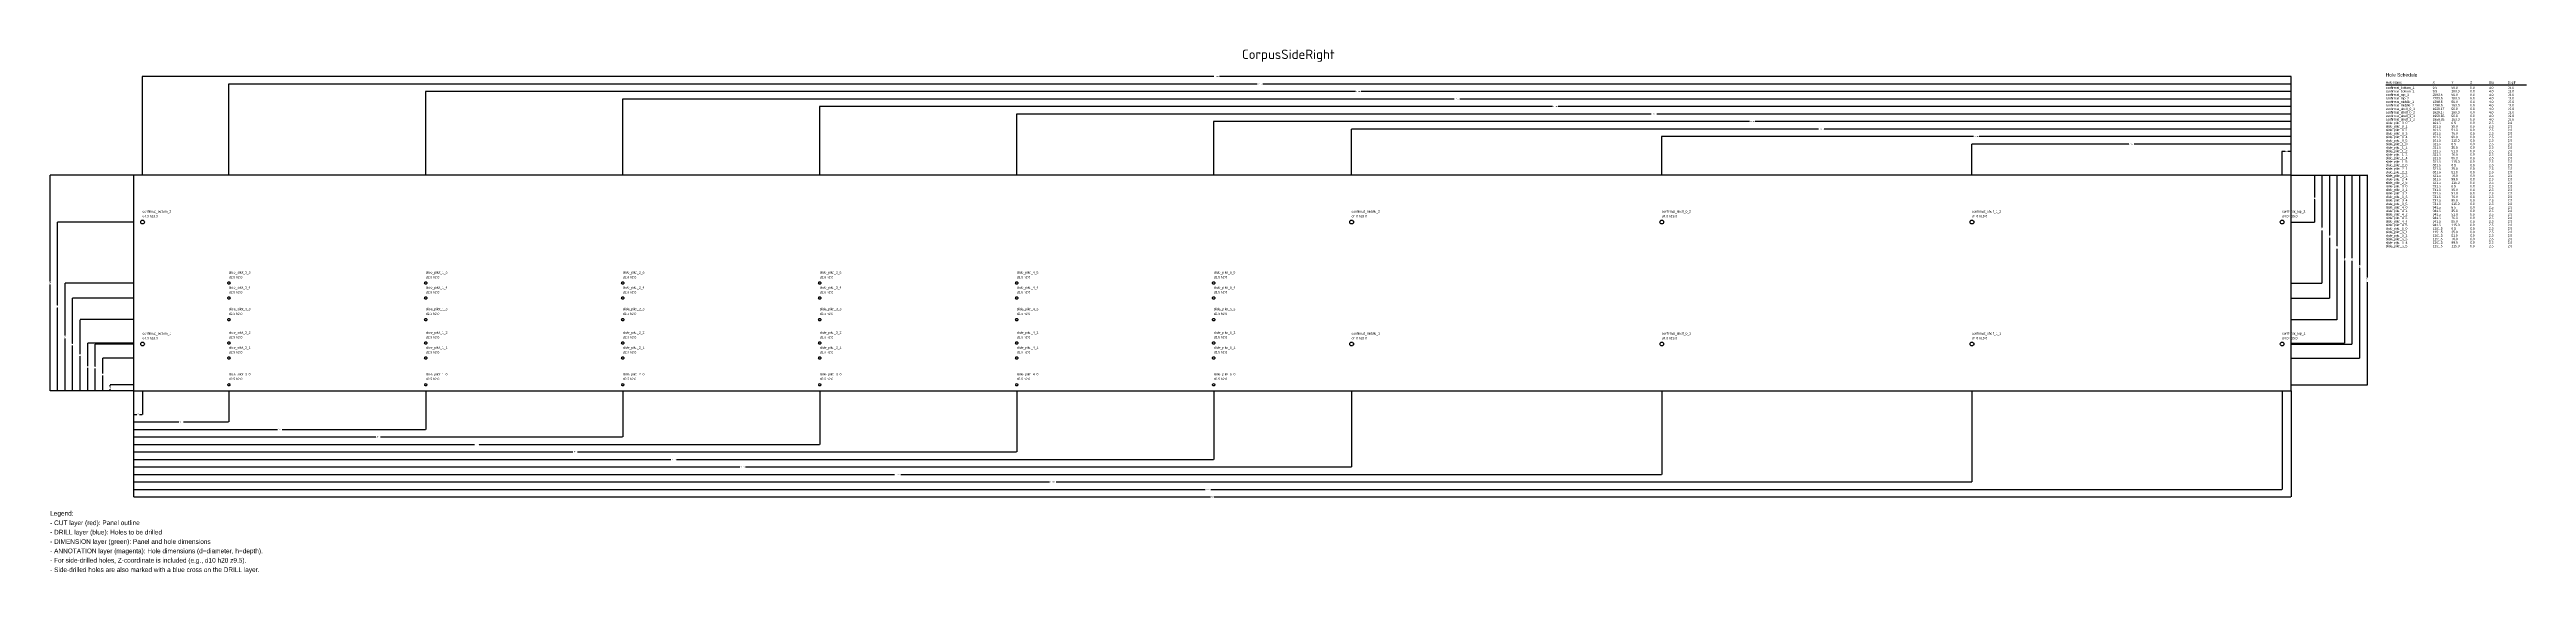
# Model space of a CAD drawing. Header units: millimetres. Extents: x -90 to 2551, y -195 to 364.
import ezdxf
from ezdxf.enums import TextEntityAlignment as Align

# ---------------------------------------------------------------- set-up
doc = ezdxf.new("R2010")
doc.units = ezdxf.units.MM
for name, color, linetype in [('ANNOTATION', 6, 'Continuous'), ('CUT', 1, 'Continuous'), ('DIMENSION', 3, 'Continuous')]:
    doc.layers.add(name, color=color, linetype=linetype)
doc.styles.add('Title', font='ISOCPEUR.ttf')
doc.dimstyles.get("Standard").update_dxf_attribs({"dimtxt": 2.5, "dimasz": 2.5, "dimexe": 1.25, "dimexo": 0.625, "dimtad": 1, "dimtxsty": 'Standard', "dimcen": 2.5, "dimazin": 3, "dimtfac": 1, "dimtmove": 0, "dimatfit": 3})

# ---------------------------------------------------------------- blocks, each defined once
blk = doc.blocks.new('_CLOSEDFILLED')
at = {"color": 0, "linetype": 'ByBlock'}
blk.add_solid([(-1, 0), (0, 0), (-1, 0)], dxfattribs=at)
blk = doc.blocks.new('*D0')
for p, q in [((0, 0), (0, -25)), ((9.5, 0), (9.5, -25)), ((0.25, -25), (3.25, -25)), ((6.25, -25), (9.25, -25))]:
    blk.add_line(p, q)
at = {"layer": 'Defpoints'}
for p in [(0, 0), (9.5, 0), (0, -25)]:
    blk.add_point(p, dxfattribs=at)
at = {"layer": 'DIMENSION', "xscale": 0.25, "yscale": 0.25, "rotation": 180}
blk.add_blockref('_CLOSEDFILLED', (0, -25), dxfattribs=at)
at = {"layer": 'DIMENSION', "xscale": 0.25, "yscale": 0.25}
blk.add_blockref('_CLOSEDFILLED', (9.5, -25), dxfattribs=at)
at = {"layer": 'DIMENSION', "insert": (4.75, -25), "char_height": 1, "attachment_point": 5}
blk.add_mtext('9,5', dxfattribs=at)
blk = doc.blocks.new('*D2')
for p, q in [((0, 0), (0, -33)), ((101.5, 0), (101.5, -33)), ((0.25, -33), (48.25, -33)), ((53.25, -33), (101.25, -33))]:
    blk.add_line(p, q)
at = {"layer": 'Defpoints'}
for p in [(0, 0), (101.5, 0), (0, -33)]:
    blk.add_point(p, dxfattribs=at)
at = {"layer": 'DIMENSION', "xscale": 0.25, "yscale": 0.25, "rotation": 180}
blk.add_blockref('_CLOSEDFILLED', (0, -33), dxfattribs=at)
at = {"layer": 'DIMENSION', "xscale": 0.25, "yscale": 0.25}
blk.add_blockref('_CLOSEDFILLED', (101.5, -33), dxfattribs=at)
at = {"layer": 'DIMENSION', "insert": (50.75, -33), "char_height": 1, "attachment_point": 5}
blk.add_mtext('101,5', dxfattribs=at)
blk = doc.blocks.new('*D3')
for p, q in [((0, 0), (0, -41)), ((311.5, 0), (311.5, -41)), ((0.25, -41), (153.25, -41)), ((158.25, -41), (311.25, -41))]:
    blk.add_line(p, q)
at = {"layer": 'Defpoints'}
for p in [(0, 0), (311.5, 0), (0, -41)]:
    blk.add_point(p, dxfattribs=at)
at = {"layer": 'DIMENSION', "xscale": 0.25, "yscale": 0.25, "rotation": 180}
blk.add_blockref('_CLOSEDFILLED', (0, -41), dxfattribs=at)
at = {"layer": 'DIMENSION', "xscale": 0.25, "yscale": 0.25}
blk.add_blockref('_CLOSEDFILLED', (311.5, -41), dxfattribs=at)
at = {"layer": 'DIMENSION', "insert": (155.75, -41), "char_height": 1, "attachment_point": 5}
blk.add_mtext('311,5', dxfattribs=at)
blk = doc.blocks.new('*D4')
for p, q in [((0, 0), (0, -49)), ((521.5, 0), (521.5, -49)), ((0.25, -49), (258.25, -49)), ((263.25, -49), (521.25, -49))]:
    blk.add_line(p, q)
at = {"layer": 'Defpoints'}
for p in [(0, 0), (521.5, 0), (0, -49)]:
    blk.add_point(p, dxfattribs=at)
at = {"layer": 'DIMENSION', "xscale": 0.25, "yscale": 0.25, "rotation": 180}
blk.add_blockref('_CLOSEDFILLED', (0, -49), dxfattribs=at)
at = {"layer": 'DIMENSION', "xscale": 0.25, "yscale": 0.25}
blk.add_blockref('_CLOSEDFILLED', (521.5, -49), dxfattribs=at)
at = {"layer": 'DIMENSION', "insert": (260.75, -49), "char_height": 1, "attachment_point": 5}
blk.add_mtext('521,5', dxfattribs=at)
blk = doc.blocks.new('*D5')
for p, q in [((0, 0), (0, -57)), ((731.5, 0), (731.5, -57)), ((0.25, -57), (363.25, -57)), ((368.25, -57), (731.25, -57))]:
    blk.add_line(p, q)
at = {"layer": 'Defpoints'}
for p in [(0, 0), (731.5, 0), (0, -57)]:
    blk.add_point(p, dxfattribs=at)
at = {"layer": 'DIMENSION', "xscale": 0.25, "yscale": 0.25, "rotation": 180}
blk.add_blockref('_CLOSEDFILLED', (0, -57), dxfattribs=at)
at = {"layer": 'DIMENSION', "xscale": 0.25, "yscale": 0.25}
blk.add_blockref('_CLOSEDFILLED', (731.5, -57), dxfattribs=at)
at = {"layer": 'DIMENSION', "insert": (365.75, -57), "char_height": 1, "attachment_point": 5}
blk.add_mtext('731,5', dxfattribs=at)
blk = doc.blocks.new('*D6')
for p, q in [((0, 0), (0, -65)), ((941.5, 0), (941.5, -65)), ((0.25, -65), (468.25, -65)), ((473.25, -65), (941.25, -65))]:
    blk.add_line(p, q)
at = {"layer": 'Defpoints'}
for p in [(0, 0), (941.5, 0), (0, -65)]:
    blk.add_point(p, dxfattribs=at)
at = {"layer": 'DIMENSION', "xscale": 0.25, "yscale": 0.25, "rotation": 180}
blk.add_blockref('_CLOSEDFILLED', (0, -65), dxfattribs=at)
at = {"layer": 'DIMENSION', "xscale": 0.25, "yscale": 0.25}
blk.add_blockref('_CLOSEDFILLED', (941.5, -65), dxfattribs=at)
at = {"layer": 'DIMENSION', "insert": (470.75, -65), "char_height": 1, "attachment_point": 5}
blk.add_mtext('941,5', dxfattribs=at)
blk = doc.blocks.new('*D7')
for p, q in [((0, 0), (0, -73)), ((1151.5, 0), (1151.5, -73)), ((0.25, -73), (572.75, -73)), ((578.75, -73), (1151.25, -73))]:
    blk.add_line(p, q)
at = {"layer": 'Defpoints'}
for p in [(0, 0), (1151.5, 0), (0, -73)]:
    blk.add_point(p, dxfattribs=at)
at = {"layer": 'DIMENSION', "xscale": 0.25, "yscale": 0.25, "rotation": 180}
blk.add_blockref('_CLOSEDFILLED', (0, -73), dxfattribs=at)
at = {"layer": 'DIMENSION', "xscale": 0.25, "yscale": 0.25}
blk.add_blockref('_CLOSEDFILLED', (1151.5, -73), dxfattribs=at)
at = {"layer": 'DIMENSION', "insert": (575.75, -73), "char_height": 1, "attachment_point": 5}
blk.add_mtext('1151,5', dxfattribs=at)
blk = doc.blocks.new('*D8')
for p, q in [((0, 0), (0, -81)), ((1298.5, 0), (1298.5, -81)), ((0.25, -81), (646.25, -81)), ((652.25, -81), (1298.25, -81))]:
    blk.add_line(p, q)
at = {"layer": 'Defpoints'}
for p in [(0, 0), (1298.5, 0), (0, -81)]:
    blk.add_point(p, dxfattribs=at)
at = {"layer": 'DIMENSION', "xscale": 0.25, "yscale": 0.25, "rotation": 180}
blk.add_blockref('_CLOSEDFILLED', (0, -81), dxfattribs=at)
at = {"layer": 'DIMENSION', "xscale": 0.25, "yscale": 0.25}
blk.add_blockref('_CLOSEDFILLED', (1298.5, -81), dxfattribs=at)
at = {"layer": 'DIMENSION', "insert": (649.25, -81), "char_height": 1, "attachment_point": 5}
blk.add_mtext('1298,5', dxfattribs=at)
blk = doc.blocks.new('*D9')
for p, q in [((0, 0), (0, -89)), ((1629.17, 0), (1629.17, -89)), ((0.25, -89), (811.085, -89)), ((818.085, -89), (1628.92, -89))]:
    blk.add_line(p, q)
at = {"layer": 'Defpoints'}
for p in [(0, 0), (1629.17, 0), (0, -89)]:
    blk.add_point(p, dxfattribs=at)
at = {"layer": 'DIMENSION', "xscale": 0.25, "yscale": 0.25, "rotation": 180}
blk.add_blockref('_CLOSEDFILLED', (0, -89), dxfattribs=at)
at = {"layer": 'DIMENSION', "xscale": 0.25, "yscale": 0.25}
blk.add_blockref('_CLOSEDFILLED', (1629.17, -89), dxfattribs=at)
at = {"layer": 'DIMENSION', "insert": (814.585, -89), "char_height": 1, "attachment_point": 5}
blk.add_mtext('1629,17', dxfattribs=at)
blk = doc.blocks.new('*D10')
for p, q in [((0, 0), (0, -97)), ((1959.83, 0), (1959.83, -97)), ((0.25, -97), (976.415, -97)), ((983.415, -97), (1959.58, -97))]:
    blk.add_line(p, q)
at = {"layer": 'Defpoints'}
for p in [(0, 0), (1959.83, 0), (0, -97)]:
    blk.add_point(p, dxfattribs=at)
at = {"layer": 'DIMENSION', "xscale": 0.25, "yscale": 0.25, "rotation": 180}
blk.add_blockref('_CLOSEDFILLED', (0, -97), dxfattribs=at)
at = {"layer": 'DIMENSION', "xscale": 0.25, "yscale": 0.25}
blk.add_blockref('_CLOSEDFILLED', (1959.83, -97), dxfattribs=at)
at = {"layer": 'DIMENSION', "insert": (979.915, -97), "char_height": 1, "attachment_point": 5}
blk.add_mtext('1959,83', dxfattribs=at)
blk = doc.blocks.new('*D11')
for p, q in [((0, 0), (0, -105)), ((2290.5, 0), (2290.5, -105)), ((0.25, -105), (1142.25, -105)), ((1148.25, -105), (2290.25, -105))]:
    blk.add_line(p, q)
at = {"layer": 'Defpoints'}
for p in [(0, 0), (2290.5, 0), (0, -105)]:
    blk.add_point(p, dxfattribs=at)
at = {"layer": 'DIMENSION', "xscale": 0.25, "yscale": 0.25, "rotation": 180}
blk.add_blockref('_CLOSEDFILLED', (0, -105), dxfattribs=at)
at = {"layer": 'DIMENSION', "xscale": 0.25, "yscale": 0.25}
blk.add_blockref('_CLOSEDFILLED', (2290.5, -105), dxfattribs=at)
at = {"layer": 'DIMENSION', "insert": (1145.25, -105), "char_height": 1, "attachment_point": 5}
blk.add_mtext('2290,5', dxfattribs=at)
blk = doc.blocks.new('*D12')
for p, q in [((0, 0), (0, -113)), ((2300, 0), (2300, -113)), ((0.25, -113), (1148, -113)), ((1152, -113), (2299.75, -113))]:
    blk.add_line(p, q)
at = {"layer": 'Defpoints'}
for p in [(0, 0), (2300, 0), (0, -113)]:
    blk.add_point(p, dxfattribs=at)
at = {"layer": 'DIMENSION', "xscale": 0.25, "yscale": 0.25, "rotation": 180}
blk.add_blockref('_CLOSEDFILLED', (0, -113), dxfattribs=at)
at = {"layer": 'DIMENSION', "xscale": 0.25, "yscale": 0.25}
blk.add_blockref('_CLOSEDFILLED', (2300, -113), dxfattribs=at)
at = {"layer": 'DIMENSION', "insert": (1150, -113), "char_height": 1, "attachment_point": 5}
blk.add_mtext('2300', dxfattribs=at)
blk = doc.blocks.new('*D13')
for p, q in [((2293.75, 255), (2290.25, 255)), ((2290.5, 230), (2290.5, 255)), ((2300.25, 255), (2296.75, 255)), ((2300, 230), (2300, 255))]:
    blk.add_line(p, q)
at = {"layer": 'Defpoints'}
for p in [(2300, 255), (2290.5, 230), (2300, 230)]:
    blk.add_point(p, dxfattribs=at)
at = {"layer": 'DIMENSION', "xscale": 0.25, "yscale": 0.25}
blk.add_blockref('_CLOSEDFILLED', (2290.5, 255), dxfattribs=at)
at = {"layer": 'DIMENSION', "xscale": 0.25, "yscale": 0.25, "rotation": 180}
blk.add_blockref('_CLOSEDFILLED', (2300, 255), dxfattribs=at)
at = {"layer": 'DIMENSION', "insert": (2295.25, 255), "char_height": 1, "attachment_point": 5}
blk.add_mtext('9,5', dxfattribs=at)
blk = doc.blocks.new('*D14')
for p, q in [((2126.915, 263), (1959.58, 263)), ((1959.83, 230), (1959.83, 263)), ((2300.25, 263), (2132.915, 263)), ((2300, 230), (2300, 263))]:
    blk.add_line(p, q)
at = {"layer": 'Defpoints'}
for p in [(2300, 263), (1959.83, 230), (2300, 230)]:
    blk.add_point(p, dxfattribs=at)
at = {"layer": 'DIMENSION', "xscale": 0.25, "yscale": 0.25}
blk.add_blockref('_CLOSEDFILLED', (1959.83, 263), dxfattribs=at)
at = {"layer": 'DIMENSION', "xscale": 0.25, "yscale": 0.25, "rotation": 180}
blk.add_blockref('_CLOSEDFILLED', (2300, 263), dxfattribs=at)
at = {"layer": 'DIMENSION', "insert": (2129.915, 263), "char_height": 1, "attachment_point": 5}
blk.add_mtext('340,17', dxfattribs=at)
blk = doc.blocks.new('*D15')
for p, q in [((1961.585, 271), (1628.92, 271)), ((1629.17, 230), (1629.17, 271)), ((2300.25, 271), (1967.585, 271)), ((2300, 230), (2300, 271))]:
    blk.add_line(p, q)
at = {"layer": 'Defpoints'}
for p in [(2300, 271), (1629.17, 230), (2300, 230)]:
    blk.add_point(p, dxfattribs=at)
at = {"layer": 'DIMENSION', "xscale": 0.25, "yscale": 0.25}
blk.add_blockref('_CLOSEDFILLED', (1629.17, 271), dxfattribs=at)
at = {"layer": 'DIMENSION', "xscale": 0.25, "yscale": 0.25, "rotation": 180}
blk.add_blockref('_CLOSEDFILLED', (2300, 271), dxfattribs=at)
at = {"layer": 'DIMENSION', "insert": (1964.585, 271), "char_height": 1, "attachment_point": 5}
blk.add_mtext('670,83', dxfattribs=at)
blk = doc.blocks.new('*D16')
for p, q in [((1796.25, 279), (1298.25, 279)), ((1298.5, 230), (1298.5, 279)), ((2300.25, 279), (1802.25, 279)), ((2300, 230), (2300, 279))]:
    blk.add_line(p, q)
at = {"layer": 'Defpoints'}
for p in [(2300, 279), (1298.5, 230), (2300, 230)]:
    blk.add_point(p, dxfattribs=at)
at = {"layer": 'DIMENSION', "xscale": 0.25, "yscale": 0.25}
blk.add_blockref('_CLOSEDFILLED', (1298.5, 279), dxfattribs=at)
at = {"layer": 'DIMENSION', "xscale": 0.25, "yscale": 0.25, "rotation": 180}
blk.add_blockref('_CLOSEDFILLED', (2300, 279), dxfattribs=at)
at = {"layer": 'DIMENSION', "insert": (1799.25, 279), "char_height": 1, "attachment_point": 5}
blk.add_mtext('1001,5', dxfattribs=at)
blk = doc.blocks.new('*D17')
for p, q in [((1722.75, 287), (1151.25, 287)), ((1151.5, 230), (1151.5, 287)), ((2300.25, 287), (1728.75, 287)), ((2300, 230), (2300, 287))]:
    blk.add_line(p, q)
at = {"layer": 'Defpoints'}
for p in [(2300, 287), (1151.5, 230), (2300, 230)]:
    blk.add_point(p, dxfattribs=at)
at = {"layer": 'DIMENSION', "xscale": 0.25, "yscale": 0.25}
blk.add_blockref('_CLOSEDFILLED', (1151.5, 287), dxfattribs=at)
at = {"layer": 'DIMENSION', "xscale": 0.25, "yscale": 0.25, "rotation": 180}
blk.add_blockref('_CLOSEDFILLED', (2300, 287), dxfattribs=at)
at = {"layer": 'DIMENSION', "insert": (1725.75, 287), "char_height": 1, "attachment_point": 5}
blk.add_mtext('1148,5', dxfattribs=at)
blk = doc.blocks.new('*D18')
for p, q in [((1617.75, 295), (941.25, 295)), ((941.5, 230), (941.5, 295)), ((2300.25, 295), (1623.75, 295)), ((2300, 230), (2300, 295))]:
    blk.add_line(p, q)
at = {"layer": 'Defpoints'}
for p in [(2300, 295), (941.5, 230), (2300, 230)]:
    blk.add_point(p, dxfattribs=at)
at = {"layer": 'DIMENSION', "xscale": 0.25, "yscale": 0.25}
blk.add_blockref('_CLOSEDFILLED', (941.5, 295), dxfattribs=at)
at = {"layer": 'DIMENSION', "xscale": 0.25, "yscale": 0.25, "rotation": 180}
blk.add_blockref('_CLOSEDFILLED', (2300, 295), dxfattribs=at)
at = {"layer": 'DIMENSION', "insert": (1620.75, 295), "char_height": 1, "attachment_point": 5}
blk.add_mtext('1358,5', dxfattribs=at)
blk = doc.blocks.new('*D19')
for p, q in [((1512.75, 303), (731.25, 303)), ((731.5, 230), (731.5, 303)), ((2300.25, 303), (1518.75, 303)), ((2300, 230), (2300, 303))]:
    blk.add_line(p, q)
at = {"layer": 'Defpoints'}
for p in [(2300, 303), (731.5, 230), (2300, 230)]:
    blk.add_point(p, dxfattribs=at)
at = {"layer": 'DIMENSION', "xscale": 0.25, "yscale": 0.25}
blk.add_blockref('_CLOSEDFILLED', (731.5, 303), dxfattribs=at)
at = {"layer": 'DIMENSION', "xscale": 0.25, "yscale": 0.25, "rotation": 180}
blk.add_blockref('_CLOSEDFILLED', (2300, 303), dxfattribs=at)
at = {"layer": 'DIMENSION', "insert": (1515.75, 303), "char_height": 1, "attachment_point": 5}
blk.add_mtext('1568,5', dxfattribs=at)
blk = doc.blocks.new('*D20')
for p, q in [((1407.75, 311), (521.25, 311)), ((521.5, 230), (521.5, 311)), ((2300.25, 311), (1413.75, 311)), ((2300, 230), (2300, 311))]:
    blk.add_line(p, q)
at = {"layer": 'Defpoints'}
for p in [(2300, 311), (521.5, 230), (2300, 230)]:
    blk.add_point(p, dxfattribs=at)
at = {"layer": 'DIMENSION', "xscale": 0.25, "yscale": 0.25}
blk.add_blockref('_CLOSEDFILLED', (521.5, 311), dxfattribs=at)
at = {"layer": 'DIMENSION', "xscale": 0.25, "yscale": 0.25, "rotation": 180}
blk.add_blockref('_CLOSEDFILLED', (2300, 311), dxfattribs=at)
at = {"layer": 'DIMENSION', "insert": (1410.75, 311), "char_height": 1, "attachment_point": 5}
blk.add_mtext('1778,5', dxfattribs=at)
blk = doc.blocks.new('*D21')
for p, q in [((1302.75, 319), (311.25, 319)), ((311.5, 230), (311.5, 319)), ((2300.25, 319), (1308.75, 319)), ((2300, 230), (2300, 319))]:
    blk.add_line(p, q)
at = {"layer": 'Defpoints'}
for p in [(2300, 319), (311.5, 230), (2300, 230)]:
    blk.add_point(p, dxfattribs=at)
at = {"layer": 'DIMENSION', "xscale": 0.25, "yscale": 0.25}
blk.add_blockref('_CLOSEDFILLED', (311.5, 319), dxfattribs=at)
at = {"layer": 'DIMENSION', "xscale": 0.25, "yscale": 0.25, "rotation": 180}
blk.add_blockref('_CLOSEDFILLED', (2300, 319), dxfattribs=at)
at = {"layer": 'DIMENSION', "insert": (1305.75, 319), "char_height": 1, "attachment_point": 5}
blk.add_mtext('1988,5', dxfattribs=at)
blk = doc.blocks.new('*D22')
for p, q in [((1197.75, 327), (101.25, 327)), ((101.5, 230), (101.5, 327)), ((2300.25, 327), (1203.75, 327)), ((2300, 230), (2300, 327))]:
    blk.add_line(p, q)
at = {"layer": 'Defpoints'}
for p in [(2300, 327), (101.5, 230), (2300, 230)]:
    blk.add_point(p, dxfattribs=at)
at = {"layer": 'DIMENSION', "xscale": 0.25, "yscale": 0.25}
blk.add_blockref('_CLOSEDFILLED', (101.5, 327), dxfattribs=at)
at = {"layer": 'DIMENSION', "xscale": 0.25, "yscale": 0.25, "rotation": 180}
blk.add_blockref('_CLOSEDFILLED', (2300, 327), dxfattribs=at)
at = {"layer": 'DIMENSION', "insert": (1200.75, 327), "char_height": 1, "attachment_point": 5}
blk.add_mtext('2198,5', dxfattribs=at)
blk = doc.blocks.new('*D23')
for p, q in [((1151.75, 335), (9.25, 335)), ((9.5, 230), (9.5, 335)), ((2300.25, 335), (1157.75, 335)), ((2300, 230), (2300, 335))]:
    blk.add_line(p, q)
at = {"layer": 'Defpoints'}
for p in [(2300, 335), (9.5, 230), (2300, 230)]:
    blk.add_point(p, dxfattribs=at)
at = {"layer": 'DIMENSION', "xscale": 0.25, "yscale": 0.25}
blk.add_blockref('_CLOSEDFILLED', (9.5, 335), dxfattribs=at)
at = {"layer": 'DIMENSION', "xscale": 0.25, "yscale": 0.25, "rotation": 180}
blk.add_blockref('_CLOSEDFILLED', (2300, 335), dxfattribs=at)
at = {"layer": 'DIMENSION', "insert": (1154.75, 335), "char_height": 1, "attachment_point": 5}
blk.add_mtext('2290,5', dxfattribs=at)
blk = doc.blocks.new('*D24')
for p, q in [((0, 6.5), (-25, 6.5)), ((-25, 4.75), (-25, 6.25)), ((-25, 0.25), (-25, 1.75)), ((0, 0), (-25, 0))]:
    blk.add_line(p, q)
at = {"layer": 'Defpoints'}
for p in [(-25, 0), (0, 6.5), (0, 0)]:
    blk.add_point(p, dxfattribs=at)
at = {"layer": 'DIMENSION', "xscale": 0.25, "yscale": 0.25}
for p, rotation in [((-25, 6.5), 90), ((-25, 0), 270)]:
    blk.add_blockref('_CLOSEDFILLED', p, dxfattribs=dict(at, rotation=rotation))
at = {"layer": 'DIMENSION', "insert": (-25, 3.25), "char_height": 1, "attachment_point": 5, "rotation": 90}
blk.add_mtext('6,5', dxfattribs=at)
blk = doc.blocks.new('*D25')
for p, q in [((0, 35), (-33, 35)), ((-33, 18.5), (-33, 34.75)), ((-33, 0.25), (-33, 16.5)), ((0, 0), (-33, 0))]:
    blk.add_line(p, q)
at = {"layer": 'Defpoints'}
for p in [(0, 35), (-33, 0), (0, 0)]:
    blk.add_point(p, dxfattribs=at)
at = {"layer": 'DIMENSION', "xscale": 0.25, "yscale": 0.25}
for p, rotation in [((-33, 35), 90), ((-33, 0), 270)]:
    blk.add_blockref('_CLOSEDFILLED', p, dxfattribs=dict(at, rotation=rotation))
at = {"layer": 'DIMENSION', "insert": (-33, 17.5), "char_height": 1, "attachment_point": 5, "rotation": 90}
blk.add_mtext('35', dxfattribs=at)
blk = doc.blocks.new('*D26')
for p, q in [((0, 50), (-41, 50)), ((-41, 26), (-41, 49.75)), ((-41, 0.25), (-41, 24)), ((0, 0), (-41, 0))]:
    blk.add_line(p, q)
at = {"layer": 'Defpoints'}
for p in [(0, 50), (-41, 0), (0, 0)]:
    blk.add_point(p, dxfattribs=at)
at = {"layer": 'DIMENSION', "xscale": 0.25, "yscale": 0.25}
for p, rotation in [((-41, 50), 90), ((-41, 0), 270)]:
    blk.add_blockref('_CLOSEDFILLED', p, dxfattribs=dict(at, rotation=rotation))
at = {"layer": 'DIMENSION', "insert": (-41, 25), "char_height": 1, "attachment_point": 5, "rotation": 90}
blk.add_mtext('50', dxfattribs=at)
blk = doc.blocks.new('*D27')
for p, q in [((0, 51), (-49, 51)), ((-49, 26.5), (-49, 50.75)), ((-49, 0.25), (-49, 24.5)), ((0, 0), (-49, 0))]:
    blk.add_line(p, q)
at = {"layer": 'Defpoints'}
for p in [(0, 51), (-49, 0), (0, 0)]:
    blk.add_point(p, dxfattribs=at)
at = {"layer": 'DIMENSION', "xscale": 0.25, "yscale": 0.25}
for p, rotation in [((-49, 51), 90), ((-49, 0), 270)]:
    blk.add_blockref('_CLOSEDFILLED', p, dxfattribs=dict(at, rotation=rotation))
at = {"layer": 'DIMENSION', "insert": (-49, 25.5), "char_height": 1, "attachment_point": 5, "rotation": 90}
blk.add_mtext('51', dxfattribs=at)
blk = doc.blocks.new('*D28')
for p, q in [((0, 76), (-57, 76)), ((-57, 39), (-57, 75.75)), ((-57, 0.25), (-57, 37)), ((0, 0), (-57, 0))]:
    blk.add_line(p, q)
at = {"layer": 'Defpoints'}
for p in [(0, 76), (-57, 0), (0, 0)]:
    blk.add_point(p, dxfattribs=at)
at = {"layer": 'DIMENSION', "xscale": 0.25, "yscale": 0.25}
for p, rotation in [((-57, 76), 90), ((-57, 0), 270)]:
    blk.add_blockref('_CLOSEDFILLED', p, dxfattribs=dict(at, rotation=rotation))
at = {"layer": 'DIMENSION', "insert": (-57, 38), "char_height": 1, "attachment_point": 5, "rotation": 90}
blk.add_mtext('76', dxfattribs=at)
blk = doc.blocks.new('*D29')
for p, q in [((0, 99), (-65, 99)), ((-65, 50.5), (-65, 98.75)), ((-65, 0.25), (-65, 48.5)), ((0, 0), (-65, 0))]:
    blk.add_line(p, q)
at = {"layer": 'Defpoints'}
for p in [(0, 99), (-65, 0), (0, 0)]:
    blk.add_point(p, dxfattribs=at)
at = {"layer": 'DIMENSION', "xscale": 0.25, "yscale": 0.25}
for p, rotation in [((-65, 99), 90), ((-65, 0), 270)]:
    blk.add_blockref('_CLOSEDFILLED', p, dxfattribs=dict(at, rotation=rotation))
at = {"layer": 'DIMENSION', "insert": (-65, 49.5), "char_height": 1, "attachment_point": 5, "rotation": 90}
blk.add_mtext('99', dxfattribs=at)
blk = doc.blocks.new('*D30')
for p, q in [((0, 115), (-73, 115)), ((-73, 59), (-73, 114.75)), ((-73, 0.25), (-73, 56)), ((0, 0), (-73, 0))]:
    blk.add_line(p, q)
at = {"layer": 'Defpoints'}
for p in [(0, 115), (-73, 0), (0, 0)]:
    blk.add_point(p, dxfattribs=at)
at = {"layer": 'DIMENSION', "xscale": 0.25, "yscale": 0.25}
for p, rotation in [((-73, 115), 90), ((-73, 0), 270)]:
    blk.add_blockref('_CLOSEDFILLED', p, dxfattribs=dict(at, rotation=rotation))
at = {"layer": 'DIMENSION', "insert": (-73, 57.5), "char_height": 1, "attachment_point": 5, "rotation": 90}
blk.add_mtext('115', dxfattribs=at)
blk = doc.blocks.new('*D31')
for p, q in [((0, 180), (-81, 180)), ((-81, 91.5), (-81, 179.75)), ((-81, 0.25), (-81, 88.5)), ((0, 0), (-81, 0))]:
    blk.add_line(p, q)
at = {"layer": 'Defpoints'}
for p in [(0, 180), (-81, 0), (0, 0)]:
    blk.add_point(p, dxfattribs=at)
at = {"layer": 'DIMENSION', "xscale": 0.25, "yscale": 0.25}
for p, rotation in [((-81, 180), 90), ((-81, 0), 270)]:
    blk.add_blockref('_CLOSEDFILLED', p, dxfattribs=dict(at, rotation=rotation))
at = {"layer": 'DIMENSION', "insert": (-81, 90), "char_height": 1, "attachment_point": 5, "rotation": 90}
blk.add_mtext('180', dxfattribs=at)
blk = doc.blocks.new('*D32')
for p, q in [((0, 230), (-89, 230)), ((-89, 116.5), (-89, 229.75)), ((-89, 0.25), (-89, 113.5)), ((0, 0), (-89, 0))]:
    blk.add_line(p, q)
at = {"layer": 'Defpoints'}
for p in [(0, 230), (-89, 0), (0, 0)]:
    blk.add_point(p, dxfattribs=at)
at = {"layer": 'DIMENSION', "xscale": 0.25, "yscale": 0.25}
for p, rotation in [((-89, 230), 90), ((-89, 0), 270)]:
    blk.add_blockref('_CLOSEDFILLED', p, dxfattribs=dict(at, rotation=rotation))
at = {"layer": 'DIMENSION', "insert": (-89, 115), "char_height": 1, "attachment_point": 5, "rotation": 90}
blk.add_mtext('230', dxfattribs=at)
blk = doc.blocks.new('*D33')
for p, q in [((2300, 230), (2325, 230)), ((2325, 230.25), (2325, 206)), ((2325, 204), (2325, 179.75)), ((2300, 180), (2325, 180))]:
    blk.add_line(p, q)
at = {"layer": 'Defpoints'}
for p in [(2300, 230), (2325, 230), (2300, 180)]:
    blk.add_point(p, dxfattribs=at)
at = {"layer": 'DIMENSION', "xscale": 0.25, "yscale": 0.25}
for p, rotation in [((2325, 230), 270), ((2325, 180), 90)]:
    blk.add_blockref('_CLOSEDFILLED', p, dxfattribs=dict(at, rotation=rotation))
at = {"layer": 'DIMENSION', "insert": (2325, 205), "char_height": 1, "attachment_point": 5, "rotation": 90}
blk.add_mtext('50', dxfattribs=at)
blk = doc.blocks.new('*D34')
for p, q in [((2300, 230), (2333, 230)), ((2333, 230.25), (2333, 174)), ((2333, 171), (2333, 114.75)), ((2300, 115), (2333, 115))]:
    blk.add_line(p, q)
at = {"layer": 'Defpoints'}
for p in [(2300, 230), (2333, 230), (2300, 115)]:
    blk.add_point(p, dxfattribs=at)
at = {"layer": 'DIMENSION', "xscale": 0.25, "yscale": 0.25}
for p, rotation in [((2333, 230), 270), ((2333, 115), 90)]:
    blk.add_blockref('_CLOSEDFILLED', p, dxfattribs=dict(at, rotation=rotation))
at = {"layer": 'DIMENSION', "insert": (2333, 172.5), "char_height": 1, "attachment_point": 5, "rotation": 90}
blk.add_mtext('115', dxfattribs=at)
blk = doc.blocks.new('*D35')
for p, q in [((2300, 230), (2341, 230)), ((2341, 230.25), (2341, 166)), ((2341, 163), (2341, 98.75)), ((2300, 99), (2341, 99))]:
    blk.add_line(p, q)
at = {"layer": 'Defpoints'}
for p in [(2300, 230), (2341, 230), (2300, 99)]:
    blk.add_point(p, dxfattribs=at)
at = {"layer": 'DIMENSION', "xscale": 0.25, "yscale": 0.25}
for p, rotation in [((2341, 230), 270), ((2341, 99), 90)]:
    blk.add_blockref('_CLOSEDFILLED', p, dxfattribs=dict(at, rotation=rotation))
at = {"layer": 'DIMENSION', "insert": (2341, 164.5), "char_height": 1, "attachment_point": 5, "rotation": 90}
blk.add_mtext('131', dxfattribs=at)
blk = doc.blocks.new('*D36')
for p, q in [((2300, 230), (2349, 230)), ((2349, 230.25), (2349, 154.5)), ((2349, 151.5), (2349, 75.75)), ((2300, 76), (2349, 76))]:
    blk.add_line(p, q)
at = {"layer": 'Defpoints'}
for p in [(2300, 230), (2349, 230), (2300, 76)]:
    blk.add_point(p, dxfattribs=at)
at = {"layer": 'DIMENSION', "xscale": 0.25, "yscale": 0.25}
for p, rotation in [((2349, 230), 270), ((2349, 76), 90)]:
    blk.add_blockref('_CLOSEDFILLED', p, dxfattribs=dict(at, rotation=rotation))
at = {"layer": 'DIMENSION', "insert": (2349, 153), "char_height": 1, "attachment_point": 5, "rotation": 90}
blk.add_mtext('154', dxfattribs=at)
blk = doc.blocks.new('*D37')
for p, q in [((2300, 230), (2357, 230)), ((2357, 230.25), (2357, 142)), ((2357, 139), (2357, 50.75)), ((2300, 51), (2357, 51))]:
    blk.add_line(p, q)
at = {"layer": 'Defpoints'}
for p in [(2300, 230), (2357, 230), (2300, 51)]:
    blk.add_point(p, dxfattribs=at)
at = {"layer": 'DIMENSION', "xscale": 0.25, "yscale": 0.25}
for p, rotation in [((2357, 230), 270), ((2357, 51), 90)]:
    blk.add_blockref('_CLOSEDFILLED', p, dxfattribs=dict(at, rotation=rotation))
at = {"layer": 'DIMENSION', "insert": (2357, 140.5), "char_height": 1, "attachment_point": 5, "rotation": 90}
blk.add_mtext('179', dxfattribs=at)
blk = doc.blocks.new('*D38')
for p, q in [((2300, 230), (2365, 230)), ((2365, 230.25), (2365, 141.5)), ((2365, 138.5), (2365, 49.75)), ((2300, 50), (2365, 50))]:
    blk.add_line(p, q)
at = {"layer": 'Defpoints'}
for p in [(2300, 230), (2365, 230), (2300, 50)]:
    blk.add_point(p, dxfattribs=at)
at = {"layer": 'DIMENSION', "xscale": 0.25, "yscale": 0.25}
for p, rotation in [((2365, 230), 270), ((2365, 50), 90)]:
    blk.add_blockref('_CLOSEDFILLED', p, dxfattribs=dict(at, rotation=rotation))
at = {"layer": 'DIMENSION', "insert": (2365, 140), "char_height": 1, "attachment_point": 5, "rotation": 90}
blk.add_mtext('180', dxfattribs=at)
blk = doc.blocks.new('*D39')
for p, q in [((2300, 230), (2373, 230)), ((2373, 230.25), (2373, 134)), ((2373, 131), (2373, 34.75)), ((2300, 35), (2373, 35))]:
    blk.add_line(p, q)
at = {"layer": 'Defpoints'}
for p in [(2300, 230), (2373, 230), (2300, 35)]:
    blk.add_point(p, dxfattribs=at)
at = {"layer": 'DIMENSION', "xscale": 0.25, "yscale": 0.25}
for p, rotation in [((2373, 230), 270), ((2373, 35), 90)]:
    blk.add_blockref('_CLOSEDFILLED', p, dxfattribs=dict(at, rotation=rotation))
at = {"layer": 'DIMENSION', "insert": (2373, 132.5), "char_height": 1, "attachment_point": 5, "rotation": 90}
blk.add_mtext('195', dxfattribs=at)
blk = doc.blocks.new('*D40')
for p, q in [((2300, 230), (2381, 230)), ((2381, 230.25), (2381, 120.75)), ((2381, 115.75), (2381, 6.25)), ((2300, 6.5), (2381, 6.5))]:
    blk.add_line(p, q)
at = {"layer": 'Defpoints'}
for p in [(2300, 230), (2381, 230), (2300, 6.5)]:
    blk.add_point(p, dxfattribs=at)
at = {"layer": 'DIMENSION', "xscale": 0.25, "yscale": 0.25}
for p, rotation in [((2381, 230), 270), ((2381, 6.5), 90)]:
    blk.add_blockref('_CLOSEDFILLED', p, dxfattribs=dict(at, rotation=rotation))
at = {"layer": 'DIMENSION', "insert": (2381, 118.25), "char_height": 1, "attachment_point": 5, "rotation": 90}
blk.add_mtext('223,5', dxfattribs=at)

msp = doc.modelspace()

# ---------------------------------------------------------------- linework, layer by layer
at = {"layer": 'ANNOTATION'}
msp.add_line((2401, 326.25), (2551, 326.25), dxfattribs=at)
at = {"layer": 'CUT'}
for p, q in [((2300, 230), (0, 230)), ((0, 230), (0, 0)), ((2300, 0), (2300, 230)), ((7.5, 180), (7.65224, 180.765)), ((7.65224, 179.235), (7.5, 180)), ((7.65224, 180.765), (8.08579, 181.414)), ((8.08579, 178.586), (7.65224, 179.235)), ((8.08579, 181.414), (8.73463, 181.848)), ((8.73463, 178.152), (8.08579, 178.586)), ((8.73463, 181.848), (9.5, 182)), ((9.5, 178), (8.73463, 178.152)), ((9.5, 182), (10.2654, 181.848)), ((10.2654, 178.152), (9.5, 178)), ((10.2654, 181.848), (10.9142, 181.414)), ((10.9142, 178.586), (10.2654, 178.152)), ((10.9142, 181.414), (11.3478, 180.765)), ((11.3478, 179.235), (10.9142, 178.586)), ((11.3478, 180.765), (11.5, 180)), ((11.5, 180), (11.3478, 179.235)), ((1296.5, 180), (1296.65, 180.765)), ((1296.65, 179.235), (1296.5, 180)), ((1296.65, 180.765), (1297.09, 181.414)), ((1297.09, 178.586), (1296.65, 179.235)), ((1297.09, 181.414), (1297.73, 181.848)), ((1297.73, 178.152), (1297.09, 178.586)), ((1297.73, 181.848), (1298.5, 182)), ((1298.5, 178), (1297.73, 178.152)), ((1298.5, 182), (1299.27, 181.848)), ((1299.27, 178.152), (1298.5, 178)), ((1299.27, 181.848), (1299.91, 181.414)), ((1299.91, 178.586), (1299.27, 178.152)), ((1299.91, 181.414), (1300.35, 180.765)), ((1300.35, 179.235), (1299.91, 178.586)), ((1300.35, 180.765), (1300.5, 180)), ((1300.5, 180), (1300.35, 179.235)), ((1627.17, 180), (1627.32, 180.765)), ((1627.32, 179.235), (1627.17, 180)), ((1627.32, 180.765), (1627.75, 181.414)), ((1627.75, 178.586), (1627.32, 179.235)), ((1627.75, 181.414), (1628.4, 181.848)), ((1628.4, 178.152), (1627.75, 178.586)), ((1628.4, 181.848), (1629.17, 182)), ((1629.17, 178), (1628.4, 178.152)), ((1629.17, 182), (1629.93, 181.848)), ((1629.93, 178.152), (1629.17, 178)), ((1629.93, 181.848), (1630.58, 181.414)), ((1630.58, 178.586), (1629.93, 178.152)), ((1630.58, 181.414), (1631.01, 180.765)), ((1631.01, 179.235), (1630.58, 178.586)), ((1631.01, 180.765), (1631.17, 180)), ((1631.17, 180), (1631.01, 179.235)), ((1957.83, 180), (1957.99, 180.765)), ((1957.99, 179.235), (1957.83, 180)), ((1957.99, 180.765), (1958.42, 181.414)), ((1958.42, 178.586), (1957.99, 179.235)), ((1958.42, 181.414), (1959.07, 181.848)), ((1959.07, 178.152), (1958.42, 178.586)), ((1959.07, 181.848), (1959.83, 182)), ((1959.83, 178), (1959.07, 178.152)), ((1959.83, 182), (1960.6, 181.848)), ((1960.6, 178.152), (1959.83, 178)), ((1960.6, 181.848), (1961.25, 181.414)), ((1961.25, 178.586), (1960.6, 178.152)), ((1961.25, 181.414), (1961.68, 180.765)), ((1961.68, 179.235), (1961.25, 178.586)), ((1961.68, 180.765), (1961.83, 180)), ((1961.83, 180), (1961.68, 179.235)), ((2288.5, 180), (2288.65, 180.765)), ((2288.65, 179.235), (2288.5, 180)), ((2288.65, 180.765), (2289.09, 181.414)), ((2289.09, 178.586), (2288.65, 179.235)), ((2289.09, 181.414), (2289.73, 181.848)), ((2289.73, 178.152), (2289.09, 178.586)), ((2289.73, 181.848), (2290.5, 182)), ((2290.5, 178), (2289.73, 178.152)), ((2290.5, 182), (2291.27, 181.848)), ((2291.27, 178.152), (2290.5, 178)), ((2291.27, 181.848), (2291.91, 181.414)), ((2291.91, 178.586), (2291.27, 178.152)), ((2291.91, 181.414), (2292.35, 180.765)), ((2292.35, 179.235), (2291.91, 178.586)), ((2292.35, 180.765), (2292.5, 180)), ((2292.5, 180), (2292.35, 179.235)), ((100.25, 115), (100.345, 115.478)), ((100.345, 114.522), (100.25, 115)), ((100.345, 115.478), (100.616, 115.884)), ((100.616, 114.116), (100.345, 114.522)), ((100.616, 115.884), (101.022, 116.155)), ((101.022, 113.845), (100.616, 114.116)), ((101.022, 116.155), (101.5, 116.25)), ((101.5, 113.75), (101.022, 113.845)), ((101.5, 116.25), (101.978, 116.155)), ((101.978, 113.845), (101.5, 113.75)), ((101.978, 116.155), (102.384, 115.884)), ((102.384, 114.116), (101.978, 113.845)), ((102.384, 115.884), (102.655, 115.478)), ((102.655, 114.522), (102.384, 114.116)), ((102.655, 115.478), (102.75, 115)), ((102.75, 115), (102.655, 114.522)), ((310.25, 115), (310.345, 115.478)), ((310.345, 114.522), (310.25, 115)), ((310.345, 115.478), (310.616, 115.884)), ((310.616, 114.116), (310.345, 114.522)), ((310.616, 115.884), (311.022, 116.155)), ((311.022, 113.845), (310.616, 114.116)), ((311.022, 116.155), (311.5, 116.25)), ((311.5, 113.75), (311.022, 113.845)), ((311.5, 116.25), (311.978, 116.155)), ((311.978, 113.845), (311.5, 113.75)), ((311.978, 116.155), (312.384, 115.884)), ((312.384, 114.116), (311.978, 113.845)), ((312.384, 115.884), (312.655, 115.478)), ((312.655, 114.522), (312.384, 114.116)), ((312.655, 115.478), (312.75, 115)), ((312.75, 115), (312.655, 114.522)), ((520.25, 115), (520.345, 115.478)), ((520.345, 114.522), (520.25, 115)), ((520.345, 115.478), (520.616, 115.884)), ((520.616, 114.116), (520.345, 114.522)), ((520.616, 115.884), (521.022, 116.155)), ((521.022, 113.845), (520.616, 114.116)), ((521.022, 116.155), (521.5, 116.25)), ((521.5, 113.75), (521.022, 113.845)), ((521.5, 116.25), (521.978, 116.155)), ((521.978, 113.845), (521.5, 113.75)), ((521.978, 116.155), (522.384, 115.884)), ((522.384, 114.116), (521.978, 113.845)), ((522.384, 115.884), (522.655, 115.478)), ((522.655, 114.522), (522.384, 114.116)), ((522.655, 115.478), (522.75, 115)), ((522.75, 115), (522.655, 114.522)), ((730.25, 115), (730.345, 115.478)), ((730.345, 114.522), (730.25, 115)), ((730.345, 115.478), (730.616, 115.884)), ((730.616, 114.116), (730.345, 114.522)), ((730.616, 115.884), (731.022, 116.155)), ((731.022, 113.845), (730.616, 114.116)), ((731.022, 116.155), (731.5, 116.25)), ((731.5, 113.75), (731.022, 113.845)), ((731.5, 116.25), (731.978, 116.155)), ((731.978, 113.845), (731.5, 113.75)), ((731.978, 116.155), (732.384, 115.884)), ((732.384, 114.116), (731.978, 113.845)), ((732.384, 115.884), (732.655, 115.478)), ((732.655, 114.522), (732.384, 114.116)), ((732.655, 115.478), (732.75, 115)), ((732.75, 115), (732.655, 114.522)), ((940.25, 115), (940.345, 115.478)), ((940.345, 114.522), (940.25, 115)), ((940.345, 115.478), (940.616, 115.884)), ((940.616, 114.116), (940.345, 114.522)), ((940.616, 115.884), (941.022, 116.155)), ((941.022, 113.845), (940.616, 114.116)), ((941.022, 116.155), (941.5, 116.25)), ((941.5, 113.75), (941.022, 113.845)), ((941.5, 116.25), (941.978, 116.155)), ((941.978, 113.845), (941.5, 113.75)), ((941.978, 116.155), (942.384, 115.884)), ((942.384, 114.116), (941.978, 113.845)), ((942.384, 115.884), (942.655, 115.478)), ((942.655, 114.522), (942.384, 114.116)), ((942.655, 115.478), (942.75, 115)), ((942.75, 115), (942.655, 114.522)), ((1150.25, 115), (1150.35, 115.478)), ((1150.35, 114.522), (1150.25, 115)), ((1150.35, 115.478), (1150.62, 115.884)), ((1150.62, 114.116), (1150.35, 114.522)), ((1150.62, 115.884), (1151.02, 116.155)), ((1151.02, 113.845), (1150.62, 114.116)), ((1151.02, 116.155), (1151.5, 116.25)), ((1151.5, 113.75), (1151.02, 113.845)), ((1151.5, 116.25), (1151.98, 116.155)), ((1151.98, 113.845), (1151.5, 113.75)), ((1151.98, 116.155), (1152.38, 115.884)), ((1152.38, 114.116), (1151.98, 113.845)), ((1152.38, 115.884), (1152.65, 115.478)), ((1152.65, 114.522), (1152.38, 114.116)), ((1152.65, 115.478), (1152.75, 115)), ((1152.75, 115), (1152.65, 114.522)), ((100.25, 99), (100.345, 99.4784)), ((100.345, 98.5216), (100.25, 99)), ((100.345, 99.4784), (100.616, 99.8839)), ((100.616, 98.1161), (100.345, 98.5216)), ((100.616, 99.8839), (101.022, 100.155)), ((101.022, 97.8451), (100.616, 98.1161)), ((101.022, 100.155), (101.5, 100.25)), ((101.5, 97.75), (101.022, 97.8451)), ((101.5, 100.25), (101.978, 100.155)), ((101.978, 97.8451), (101.5, 97.75)), ((101.978, 100.155), (102.384, 99.8839)), ((102.384, 98.1161), (101.978, 97.8451)), ((102.384, 99.8839), (102.655, 99.4784)), ((102.655, 98.5216), (102.384, 98.1161)), ((102.655, 99.4784), (102.75, 99)), ((102.75, 99), (102.655, 98.5216)), ((310.25, 99), (310.345, 99.4784)), ((310.345, 98.5216), (310.25, 99)), ((310.345, 99.4784), (310.616, 99.8839)), ((310.616, 98.1161), (310.345, 98.5216)), ((310.616, 99.8839), (311.022, 100.155)), ((311.022, 97.8451), (310.616, 98.1161)), ((311.022, 100.155), (311.5, 100.25)), ((311.5, 97.75), (311.022, 97.8451)), ((311.5, 100.25), (311.978, 100.155)), ((311.978, 97.8451), (311.5, 97.75)), ((311.978, 100.155), (312.384, 99.8839)), ((312.384, 98.1161), (311.978, 97.8451)), ((312.384, 99.8839), (312.655, 99.4784)), ((312.655, 98.5216), (312.384, 98.1161)), ((312.655, 99.4784), (312.75, 99)), ((312.75, 99), (312.655, 98.5216)), ((520.25, 99), (520.345, 99.4784)), ((520.345, 98.5216), (520.25, 99)), ((520.345, 99.4784), (520.616, 99.8839)), ((520.616, 98.1161), (520.345, 98.5216)), ((520.616, 99.8839), (521.022, 100.155)), ((521.022, 97.8451), (520.616, 98.1161)), ((521.022, 100.155), (521.5, 100.25)), ((521.5, 97.75), (521.022, 97.8451)), ((521.5, 100.25), (521.978, 100.155)), ((521.978, 97.8451), (521.5, 97.75)), ((521.978, 100.155), (522.384, 99.8839)), ((522.384, 98.1161), (521.978, 97.8451)), ((522.384, 99.8839), (522.655, 99.4784)), ((522.655, 98.5216), (522.384, 98.1161)), ((522.655, 99.4784), (522.75, 99)), ((522.75, 99), (522.655, 98.5216)), ((730.25, 99), (730.345, 99.4784)), ((730.345, 98.5216), (730.25, 99)), ((730.345, 99.4784), (730.616, 99.8839)), ((730.616, 98.1161), (730.345, 98.5216)), ((730.616, 99.8839), (731.022, 100.155)), ((731.022, 97.8451), (730.616, 98.1161)), ((731.022, 100.155), (731.5, 100.25)), ((731.5, 97.75), (731.022, 97.8451)), ((731.5, 100.25), (731.978, 100.155)), ((731.978, 97.8451), (731.5, 97.75)), ((731.978, 100.155), (732.384, 99.8839)), ((732.384, 98.1161), (731.978, 97.8451)), ((732.384, 99.8839), (732.655, 99.4784)), ((732.655, 98.5216), (732.384, 98.1161)), ((732.655, 99.4784), (732.75, 99)), ((732.75, 99), (732.655, 98.5216)), ((940.25, 99), (940.345, 99.4784)), ((940.345, 98.5216), (940.25, 99)), ((940.345, 99.4784), (940.616, 99.8839)), ((940.616, 98.1161), (940.345, 98.5216)), ((940.616, 99.8839), (941.022, 100.155)), ((941.022, 97.8451), (940.616, 98.1161)), ((941.022, 100.155), (941.5, 100.25)), ((941.5, 97.75), (941.022, 97.8451)), ((941.5, 100.25), (941.978, 100.155)), ((941.978, 97.8451), (941.5, 97.75)), ((941.978, 100.155), (942.384, 99.8839)), ((942.384, 98.1161), (941.978, 97.8451)), ((942.384, 99.8839), (942.655, 99.4784)), ((942.655, 98.5216), (942.384, 98.1161)), ((942.655, 99.4784), (942.75, 99)), ((942.75, 99), (942.655, 98.5216)), ((1150.25, 99), (1150.35, 99.4784)), ((1150.35, 98.5216), (1150.25, 99)), ((1150.35, 99.4784), (1150.62, 99.8839)), ((1150.62, 98.1161), (1150.35, 98.5216)), ((1150.62, 99.8839), (1151.02, 100.155)), ((1151.02, 97.8451), (1150.62, 98.1161)), ((1151.02, 100.155), (1151.5, 100.25)), ((1151.5, 97.75), (1151.02, 97.8451)), ((1151.5, 100.25), (1151.98, 100.155)), ((1151.98, 97.8451), (1151.5, 97.75)), ((1151.98, 100.155), (1152.38, 99.8839)), ((1152.38, 98.1161), (1151.98, 97.8451)), ((1152.38, 99.8839), (1152.65, 99.4784)), ((1152.65, 98.5216), (1152.38, 98.1161)), ((1152.65, 99.4784), (1152.75, 99)), ((1152.75, 99), (1152.65, 98.5216)), ((100.25, 76), (100.345, 76.4784)), ((100.345, 75.5216), (100.25, 76)), ((100.345, 76.4784), (100.616, 76.8839)), ((100.616, 75.1161), (100.345, 75.5216)), ((100.616, 76.8839), (101.022, 77.1548)), ((101.022, 74.8451), (100.616, 75.1161)), ((101.022, 77.1548), (101.5, 77.25)), ((101.5, 74.75), (101.022, 74.8451)), ((101.5, 77.25), (101.978, 77.1548)), ((101.978, 74.8451), (101.5, 74.75)), ((101.978, 77.1548), (102.384, 76.8839)), ((102.384, 75.1161), (101.978, 74.8451)), ((102.384, 76.8839), (102.655, 76.4784)), ((102.655, 75.5216), (102.384, 75.1161)), ((102.655, 76.4784), (102.75, 76)), ((102.75, 76), (102.655, 75.5216)), ((310.25, 76), (310.345, 76.4784)), ((310.345, 75.5216), (310.25, 76)), ((310.345, 76.4784), (310.616, 76.8839)), ((310.616, 75.1161), (310.345, 75.5216)), ((310.616, 76.8839), (311.022, 77.1548)), ((311.022, 74.8451), (310.616, 75.1161)), ((311.022, 77.1548), (311.5, 77.25)), ((311.5, 74.75), (311.022, 74.8451)), ((311.5, 77.25), (311.978, 77.1548)), ((311.978, 74.8451), (311.5, 74.75)), ((311.978, 77.1548), (312.384, 76.8839)), ((312.384, 75.1161), (311.978, 74.8451)), ((312.384, 76.8839), (312.655, 76.4784)), ((312.655, 75.5216), (312.384, 75.1161)), ((312.655, 76.4784), (312.75, 76)), ((312.75, 76), (312.655, 75.5216)), ((520.25, 76), (520.345, 76.4784)), ((520.345, 75.5216), (520.25, 76)), ((520.345, 76.4784), (520.616, 76.8839)), ((520.616, 75.1161), (520.345, 75.5216)), ((520.616, 76.8839), (521.022, 77.1548)), ((521.022, 74.8451), (520.616, 75.1161)), ((521.022, 77.1548), (521.5, 77.25)), ((521.5, 74.75), (521.022, 74.8451)), ((521.5, 77.25), (521.978, 77.1548)), ((521.978, 74.8451), (521.5, 74.75)), ((521.978, 77.1548), (522.384, 76.8839)), ((522.384, 75.1161), (521.978, 74.8451)), ((522.384, 76.8839), (522.655, 76.4784)), ((522.655, 75.5216), (522.384, 75.1161)), ((522.655, 76.4784), (522.75, 76)), ((522.75, 76), (522.655, 75.5216)), ((730.25, 76), (730.345, 76.4784)), ((730.345, 75.5216), (730.25, 76)), ((730.345, 76.4784), (730.616, 76.8839)), ((730.616, 75.1161), (730.345, 75.5216)), ((730.616, 76.8839), (731.022, 77.1548)), ((731.022, 74.8451), (730.616, 75.1161)), ((731.022, 77.1548), (731.5, 77.25)), ((731.5, 74.75), (731.022, 74.8451)), ((731.5, 77.25), (731.978, 77.1548)), ((731.978, 74.8451), (731.5, 74.75)), ((731.978, 77.1548), (732.384, 76.8839)), ((732.384, 75.1161), (731.978, 74.8451)), ((732.384, 76.8839), (732.655, 76.4784)), ((732.655, 75.5216), (732.384, 75.1161)), ((732.655, 76.4784), (732.75, 76)), ((732.75, 76), (732.655, 75.5216)), ((940.25, 76), (940.345, 76.4784)), ((940.345, 75.5216), (940.25, 76)), ((940.345, 76.4784), (940.616, 76.8839)), ((940.616, 75.1161), (940.345, 75.5216)), ((940.616, 76.8839), (941.022, 77.1548)), ((941.022, 74.8451), (940.616, 75.1161)), ((941.022, 77.1548), (941.5, 77.25)), ((941.5, 74.75), (941.022, 74.8451)), ((941.5, 77.25), (941.978, 77.1548)), ((941.978, 74.8451), (941.5, 74.75)), ((941.978, 77.1548), (942.384, 76.8839)), ((942.384, 75.1161), (941.978, 74.8451)), ((942.384, 76.8839), (942.655, 76.4784)), ((942.655, 75.5216), (942.384, 75.1161)), ((942.655, 76.4784), (942.75, 76)), ((942.75, 76), (942.655, 75.5216)), ((1150.25, 76), (1150.35, 76.4784)), ((1150.35, 75.5216), (1150.25, 76)), ((1150.35, 76.4784), (1150.62, 76.8839)), ((1150.62, 75.1161), (1150.35, 75.5216)), ((1150.62, 76.8839), (1151.02, 77.1548)), ((1151.02, 74.8451), (1150.62, 75.1161)), ((1151.02, 77.1548), (1151.5, 77.25)), ((1151.5, 74.75), (1151.02, 74.8451)), ((1151.5, 77.25), (1151.98, 77.1548)), ((1151.98, 74.8451), (1151.5, 74.75)), ((1151.98, 77.1548), (1152.38, 76.8839)), ((1152.38, 75.1161), (1151.98, 74.8451)), ((1152.38, 76.8839), (1152.65, 76.4784)), ((1152.65, 75.5216), (1152.38, 75.1161)), ((1152.65, 76.4784), (1152.75, 76)), ((1152.75, 76), (1152.65, 75.5216)), ((7.5, 50), (7.65224, 50.7654)), ((7.65224, 49.2346), (7.5, 50)), ((7.65224, 50.7654), (8.08579, 51.4142)), ((8.08579, 48.5858), (7.65224, 49.2346)), ((8.08579, 51.4142), (8.73463, 51.8478)), ((8.73463, 48.1522), (8.08579, 48.5858)), ((8.73463, 51.8478), (9.5, 52)), ((9.5, 48), (8.73463, 48.1522)), ((9.5, 52), (10.2654, 51.8478)), ((10.2654, 48.1522), (9.5, 48)), ((10.2654, 51.8478), (10.9142, 51.4142)), ((10.9142, 48.5858), (10.2654, 48.1522)), ((10.9142, 51.4142), (11.3478, 50.7654)), ((11.3478, 49.2346), (10.9142, 48.5858)), ((11.3478, 50.7654), (11.5, 50)), ((11.5, 50), (11.3478, 49.2346)), ((100.25, 51), (100.345, 51.4784)), ((100.345, 50.5216), (100.25, 51)), ((100.25, 35), (100.345, 35.4784)), ((100.345, 34.5216), (100.25, 35)), ((100.345, 51.4784), (100.616, 51.8839)), ((100.616, 50.1161), (100.345, 50.5216)), ((100.345, 35.4784), (100.616, 35.8839)), ((100.616, 34.1161), (100.345, 34.5216)), ((100.616, 51.8839), (101.022, 52.1548)), ((101.022, 49.8451), (100.616, 50.1161)), ((100.616, 35.8839), (101.022, 36.1548)), ((101.022, 33.8451), (100.616, 34.1161)), ((101.022, 52.1548), (101.5, 52.25)), ((101.5, 49.75), (101.022, 49.8451)), ((101.022, 36.1548), (101.5, 36.25)), ((101.5, 33.75), (101.022, 33.8451)), ((101.5, 52.25), (101.978, 52.1548)), ((101.978, 49.8451), (101.5, 49.75)), ((101.5, 36.25), (101.978, 36.1548)), ((101.978, 33.8451), (101.5, 33.75)), ((101.978, 52.1548), (102.384, 51.8839)), ((102.384, 50.1161), (101.978, 49.8451)), ((101.978, 36.1548), (102.384, 35.8839)), ((102.384, 34.1161), (101.978, 33.8451)), ((102.384, 51.8839), (102.655, 51.4784)), ((102.655, 50.5216), (102.384, 50.1161)), ((102.384, 35.8839), (102.655, 35.4784)), ((102.655, 34.5216), (102.384, 34.1161)), ((102.655, 51.4784), (102.75, 51)), ((102.75, 51), (102.655, 50.5216)), ((102.655, 35.4784), (102.75, 35)), ((102.75, 35), (102.655, 34.5216)), ((310.25, 51), (310.345, 51.4784)), ((310.345, 50.5216), (310.25, 51)), ((310.25, 35), (310.345, 35.4784)), ((310.345, 34.5216), (310.25, 35)), ((310.345, 51.4784), (310.616, 51.8839)), ((310.616, 50.1161), (310.345, 50.5216)), ((310.345, 35.4784), (310.616, 35.8839)), ((310.616, 34.1161), (310.345, 34.5216)), ((310.616, 51.8839), (311.022, 52.1548)), ((311.022, 49.8451), (310.616, 50.1161)), ((310.616, 35.8839), (311.022, 36.1548)), ((311.022, 33.8451), (310.616, 34.1161)), ((311.022, 52.1548), (311.5, 52.25)), ((311.5, 49.75), (311.022, 49.8451)), ((311.022, 36.1548), (311.5, 36.25)), ((311.5, 33.75), (311.022, 33.8451)), ((311.5, 52.25), (311.978, 52.1548)), ((311.978, 49.8451), (311.5, 49.75)), ((311.5, 36.25), (311.978, 36.1548)), ((311.978, 33.8451), (311.5, 33.75)), ((311.978, 52.1548), (312.384, 51.8839)), ((312.384, 50.1161), (311.978, 49.8451)), ((311.978, 36.1548), (312.384, 35.8839)), ((312.384, 34.1161), (311.978, 33.8451)), ((312.384, 51.8839), (312.655, 51.4784)), ((312.655, 50.5216), (312.384, 50.1161)), ((312.384, 35.8839), (312.655, 35.4784)), ((312.655, 34.5216), (312.384, 34.1161)), ((312.655, 51.4784), (312.75, 51)), ((312.75, 51), (312.655, 50.5216)), ((312.655, 35.4784), (312.75, 35)), ((312.75, 35), (312.655, 34.5216)), ((520.25, 51), (520.345, 51.4784)), ((520.345, 50.5216), (520.25, 51)), ((520.25, 35), (520.345, 35.4784)), ((520.345, 34.5216), (520.25, 35)), ((520.345, 51.4784), (520.616, 51.8839)), ((520.616, 50.1161), (520.345, 50.5216)), ((520.345, 35.4784), (520.616, 35.8839)), ((520.616, 34.1161), (520.345, 34.5216)), ((520.616, 51.8839), (521.022, 52.1548)), ((521.022, 49.8451), (520.616, 50.1161)), ((520.616, 35.8839), (521.022, 36.1548)), ((521.022, 33.8451), (520.616, 34.1161)), ((521.022, 52.1548), (521.5, 52.25)), ((521.5, 49.75), (521.022, 49.8451)), ((521.022, 36.1548), (521.5, 36.25)), ((521.5, 33.75), (521.022, 33.8451)), ((521.5, 52.25), (521.978, 52.1548)), ((521.978, 49.8451), (521.5, 49.75)), ((521.5, 36.25), (521.978, 36.1548)), ((521.978, 33.8451), (521.5, 33.75)), ((521.978, 52.1548), (522.384, 51.8839)), ((522.384, 50.1161), (521.978, 49.8451)), ((521.978, 36.1548), (522.384, 35.8839)), ((522.384, 34.1161), (521.978, 33.8451)), ((522.384, 51.8839), (522.655, 51.4784)), ((522.655, 50.5216), (522.384, 50.1161)), ((522.384, 35.8839), (522.655, 35.4784)), ((522.655, 34.5216), (522.384, 34.1161)), ((522.655, 51.4784), (522.75, 51)), ((522.75, 51), (522.655, 50.5216)), ((522.655, 35.4784), (522.75, 35)), ((522.75, 35), (522.655, 34.5216)), ((730.25, 51), (730.345, 51.4784)), ((730.345, 50.5216), (730.25, 51)), ((730.25, 35), (730.345, 35.4784)), ((730.345, 34.5216), (730.25, 35)), ((730.345, 51.4784), (730.616, 51.8839)), ((730.616, 50.1161), (730.345, 50.5216)), ((730.345, 35.4784), (730.616, 35.8839)), ((730.616, 34.1161), (730.345, 34.5216)), ((730.616, 51.8839), (731.022, 52.1548)), ((731.022, 49.8451), (730.616, 50.1161)), ((730.616, 35.8839), (731.022, 36.1548)), ((731.022, 33.8451), (730.616, 34.1161)), ((731.022, 52.1548), (731.5, 52.25)), ((731.5, 49.75), (731.022, 49.8451)), ((731.022, 36.1548), (731.5, 36.25)), ((731.5, 33.75), (731.022, 33.8451)), ((731.5, 52.25), (731.978, 52.1548)), ((731.978, 49.8451), (731.5, 49.75)), ((731.5, 36.25), (731.978, 36.1548)), ((731.978, 33.8451), (731.5, 33.75)), ((731.978, 52.1548), (732.384, 51.8839)), ((732.384, 50.1161), (731.978, 49.8451)), ((731.978, 36.1548), (732.384, 35.8839)), ((732.384, 34.1161), (731.978, 33.8451)), ((732.384, 51.8839), (732.655, 51.4784)), ((732.655, 50.5216), (732.384, 50.1161)), ((732.384, 35.8839), (732.655, 35.4784)), ((732.655, 34.5216), (732.384, 34.1161)), ((732.655, 51.4784), (732.75, 51)), ((732.75, 51), (732.655, 50.5216)), ((732.655, 35.4784), (732.75, 35)), ((732.75, 35), (732.655, 34.5216)), ((940.25, 51), (940.345, 51.4784)), ((940.345, 50.5216), (940.25, 51)), ((940.25, 35), (940.345, 35.4784)), ((940.345, 34.5216), (940.25, 35)), ((940.345, 51.4784), (940.616, 51.8839)), ((940.616, 50.1161), (940.345, 50.5216)), ((940.345, 35.4784), (940.616, 35.8839)), ((940.616, 34.1161), (940.345, 34.5216)), ((940.616, 51.8839), (941.022, 52.1548)), ((941.022, 49.8451), (940.616, 50.1161)), ((940.616, 35.8839), (941.022, 36.1548)), ((941.022, 33.8451), (940.616, 34.1161)), ((941.022, 52.1548), (941.5, 52.25)), ((941.5, 49.75), (941.022, 49.8451)), ((941.022, 36.1548), (941.5, 36.25)), ((941.5, 33.75), (941.022, 33.8451)), ((941.5, 52.25), (941.978, 52.1548)), ((941.978, 49.8451), (941.5, 49.75)), ((941.5, 36.25), (941.978, 36.1548)), ((941.978, 33.8451), (941.5, 33.75)), ((941.978, 52.1548), (942.384, 51.8839)), ((942.384, 50.1161), (941.978, 49.8451)), ((941.978, 36.1548), (942.384, 35.8839)), ((942.384, 34.1161), (941.978, 33.8451)), ((942.384, 51.8839), (942.655, 51.4784)), ((942.655, 50.5216), (942.384, 50.1161)), ((942.384, 35.8839), (942.655, 35.4784)), ((942.655, 34.5216), (942.384, 34.1161)), ((942.655, 51.4784), (942.75, 51)), ((942.75, 51), (942.655, 50.5216)), ((942.655, 35.4784), (942.75, 35)), ((942.75, 35), (942.655, 34.5216)), ((1150.25, 51), (1150.35, 51.4784)), ((1150.35, 50.5216), (1150.25, 51)), ((1150.25, 35), (1150.35, 35.4784)), ((1150.35, 34.5216), (1150.25, 35)), ((1150.35, 51.4784), (1150.62, 51.8839)), ((1150.62, 50.1161), (1150.35, 50.5216)), ((1150.35, 35.4784), (1150.62, 35.8839)), ((1150.62, 34.1161), (1150.35, 34.5216)), ((1150.62, 51.8839), (1151.02, 52.1548)), ((1151.02, 49.8451), (1150.62, 50.1161)), ((1150.62, 35.8839), (1151.02, 36.1548)), ((1151.02, 33.8451), (1150.62, 34.1161)), ((1151.02, 52.1548), (1151.5, 52.25)), ((1151.5, 49.75), (1151.02, 49.8451)), ((1151.02, 36.1548), (1151.5, 36.25)), ((1151.5, 33.75), (1151.02, 33.8451)), ((1151.5, 52.25), (1151.98, 52.1548)), ((1151.98, 49.8451), (1151.5, 49.75)), ((1151.5, 36.25), (1151.98, 36.1548)), ((1151.98, 33.8451), (1151.5, 33.75)), ((1151.98, 52.1548), (1152.38, 51.8839)), ((1152.38, 50.1161), (1151.98, 49.8451)), ((1151.98, 36.1548), (1152.38, 35.8839)), ((1152.38, 34.1161), (1151.98, 33.8451)), ((1152.38, 51.8839), (1152.65, 51.4784)), ((1152.65, 50.5216), (1152.38, 50.1161)), ((1152.38, 35.8839), (1152.65, 35.4784)), ((1152.65, 34.5216), (1152.38, 34.1161)), ((1152.65, 51.4784), (1152.75, 51)), ((1152.75, 51), (1152.65, 50.5216)), ((1152.65, 35.4784), (1152.75, 35)), ((1152.75, 35), (1152.65, 34.5216)), ((1296.5, 50), (1296.65, 50.7654)), ((1296.65, 49.2346), (1296.5, 50)), ((1296.65, 50.7654), (1297.09, 51.4142)), ((1297.09, 48.5858), (1296.65, 49.2346)), ((1297.09, 51.4142), (1297.73, 51.8478)), ((1297.73, 48.1522), (1297.09, 48.5858)), ((1297.73, 51.8478), (1298.5, 52)), ((1298.5, 48), (1297.73, 48.1522)), ((1298.5, 52), (1299.27, 51.8478)), ((1299.27, 48.1522), (1298.5, 48)), ((1299.27, 51.8478), (1299.91, 51.4142)), ((1299.91, 48.5858), (1299.27, 48.1522)), ((1299.91, 51.4142), (1300.35, 50.7654)), ((1300.35, 49.2346), (1299.91, 48.5858)), ((1300.35, 50.7654), (1300.5, 50)), ((1300.5, 50), (1300.35, 49.2346)), ((1627.17, 50), (1627.32, 50.7654)), ((1627.32, 49.2346), (1627.17, 50)), ((1627.32, 50.7654), (1627.75, 51.4142)), ((1627.75, 48.5858), (1627.32, 49.2346)), ((1627.75, 51.4142), (1628.4, 51.8478)), ((1628.4, 48.1522), (1627.75, 48.5858)), ((1628.4, 51.8478), (1629.17, 52)), ((1629.17, 48), (1628.4, 48.1522)), ((1629.17, 52), (1629.93, 51.8478)), ((1629.93, 48.1522), (1629.17, 48)), ((1629.93, 51.8478), (1630.58, 51.4142)), ((1630.58, 48.5858), (1629.93, 48.1522)), ((1630.58, 51.4142), (1631.01, 50.7654)), ((1631.01, 49.2346), (1630.58, 48.5858)), ((1631.01, 50.7654), (1631.17, 50)), ((1631.17, 50), (1631.01, 49.2346)), ((1957.83, 50), (1957.99, 50.7654)), ((1957.99, 49.2346), (1957.83, 50)), ((1957.99, 50.7654), (1958.42, 51.4142)), ((1958.42, 48.5858), (1957.99, 49.2346)), ((1958.42, 51.4142), (1959.07, 51.8478)), ((1959.07, 48.1522), (1958.42, 48.5858)), ((1959.07, 51.8478), (1959.83, 52)), ((1959.83, 48), (1959.07, 48.1522)), ((1959.83, 52), (1960.6, 51.8478)), ((1960.6, 48.1522), (1959.83, 48)), ((1960.6, 51.8478), (1961.25, 51.4142)), ((1961.25, 48.5858), (1960.6, 48.1522)), ((1961.25, 51.4142), (1961.68, 50.7654)), ((1961.68, 49.2346), (1961.25, 48.5858)), ((1961.68, 50.7654), (1961.83, 50)), ((1961.83, 50), (1961.68, 49.2346)), ((2288.5, 50), (2288.65, 50.7654)), ((2288.65, 49.2346), (2288.5, 50)), ((2288.65, 50.7654), (2289.09, 51.4142)), ((2289.09, 48.5858), (2288.65, 49.2346)), ((2289.09, 51.4142), (2289.73, 51.8478)), ((2289.73, 48.1522), (2289.09, 48.5858)), ((2289.73, 51.8478), (2290.5, 52)), ((2290.5, 48), (2289.73, 48.1522)), ((2290.5, 52), (2291.27, 51.8478)), ((2291.27, 48.1522), (2290.5, 48)), ((2291.27, 51.8478), (2291.91, 51.4142)), ((2291.91, 48.5858), (2291.27, 48.1522)), ((2291.91, 51.4142), (2292.35, 50.7654)), ((2292.35, 49.2346), (2291.91, 48.5858)), ((2292.35, 50.7654), (2292.5, 50)), ((2292.5, 50), (2292.35, 49.2346)), ((0, 0), (2300, 0)), ((100.25, 6.5), (100.345, 6.97835)), ((100.345, 6.02165), (100.25, 6.5)), ((100.345, 6.97835), (100.616, 7.38388)), ((100.616, 5.61612), (100.345, 6.02165)), ((100.616, 7.38388), (101.022, 7.65485)), ((101.022, 5.34515), (100.616, 5.61612)), ((101.022, 7.65485), (101.5, 7.75)), ((101.5, 5.25), (101.022, 5.34515)), ((101.5, 7.75), (101.978, 7.65485)), ((101.978, 5.34515), (101.5, 5.25)), ((101.978, 7.65485), (102.384, 7.38388)), ((102.384, 5.61612), (101.978, 5.34515)), ((102.384, 7.38388), (102.655, 6.97835)), ((102.655, 6.02165), (102.384, 5.61612)), ((102.655, 6.97835), (102.75, 6.5)), ((102.75, 6.5), (102.655, 6.02165)), ((310.25, 6.5), (310.345, 6.97835)), ((310.345, 6.02165), (310.25, 6.5)), ((310.345, 6.97835), (310.616, 7.38388)), ((310.616, 5.61612), (310.345, 6.02165)), ((310.616, 7.38388), (311.022, 7.65485)), ((311.022, 5.34515), (310.616, 5.61612)), ((311.022, 7.65485), (311.5, 7.75)), ((311.5, 5.25), (311.022, 5.34515)), ((311.5, 7.75), (311.978, 7.65485)), ((311.978, 5.34515), (311.5, 5.25)), ((311.978, 7.65485), (312.384, 7.38388)), ((312.384, 5.61612), (311.978, 5.34515)), ((312.384, 7.38388), (312.655, 6.97835)), ((312.655, 6.02165), (312.384, 5.61612)), ((312.655, 6.97835), (312.75, 6.5)), ((312.75, 6.5), (312.655, 6.02165)), ((520.25, 6.5), (520.345, 6.97835)), ((520.345, 6.02165), (520.25, 6.5)), ((520.345, 6.97835), (520.616, 7.38388)), ((520.616, 5.61612), (520.345, 6.02165)), ((520.616, 7.38388), (521.022, 7.65485)), ((521.022, 5.34515), (520.616, 5.61612)), ((521.022, 7.65485), (521.5, 7.75)), ((521.5, 5.25), (521.022, 5.34515)), ((521.5, 7.75), (521.978, 7.65485)), ((521.978, 5.34515), (521.5, 5.25)), ((521.978, 7.65485), (522.384, 7.38388)), ((522.384, 5.61612), (521.978, 5.34515)), ((522.384, 7.38388), (522.655, 6.97835)), ((522.655, 6.02165), (522.384, 5.61612)), ((522.655, 6.97835), (522.75, 6.5)), ((522.75, 6.5), (522.655, 6.02165)), ((730.25, 6.5), (730.345, 6.97835)), ((730.345, 6.02165), (730.25, 6.5)), ((730.345, 6.97835), (730.616, 7.38388)), ((730.616, 5.61612), (730.345, 6.02165)), ((730.616, 7.38388), (731.022, 7.65485)), ((731.022, 5.34515), (730.616, 5.61612)), ((731.022, 7.65485), (731.5, 7.75)), ((731.5, 5.25), (731.022, 5.34515)), ((731.5, 7.75), (731.978, 7.65485)), ((731.978, 5.34515), (731.5, 5.25)), ((731.978, 7.65485), (732.384, 7.38388)), ((732.384, 5.61612), (731.978, 5.34515)), ((732.384, 7.38388), (732.655, 6.97835)), ((732.655, 6.02165), (732.384, 5.61612)), ((732.655, 6.97835), (732.75, 6.5)), ((732.75, 6.5), (732.655, 6.02165)), ((940.25, 6.5), (940.345, 6.97835)), ((940.345, 6.02165), (940.25, 6.5)), ((940.345, 6.97835), (940.616, 7.38388)), ((940.616, 5.61612), (940.345, 6.02165)), ((940.616, 7.38388), (941.022, 7.65485)), ((941.022, 5.34515), (940.616, 5.61612)), ((941.022, 7.65485), (941.5, 7.75)), ((941.5, 5.25), (941.022, 5.34515)), ((941.5, 7.75), (941.978, 7.65485)), ((941.978, 5.34515), (941.5, 5.25)), ((941.978, 7.65485), (942.384, 7.38388)), ((942.384, 5.61612), (941.978, 5.34515)), ((942.384, 7.38388), (942.655, 6.97835)), ((942.655, 6.02165), (942.384, 5.61612)), ((942.655, 6.97835), (942.75, 6.5)), ((942.75, 6.5), (942.655, 6.02165)), ((1150.25, 6.5), (1150.35, 6.97835)), ((1150.35, 6.02165), (1150.25, 6.5)), ((1150.35, 6.97835), (1150.62, 7.38388)), ((1150.62, 5.61612), (1150.35, 6.02165)), ((1150.62, 7.38388), (1151.02, 7.65485)), ((1151.02, 5.34515), (1150.62, 5.61612)), ((1151.02, 7.65485), (1151.5, 7.75)), ((1151.5, 5.25), (1151.02, 5.34515)), ((1151.5, 7.75), (1151.98, 7.65485)), ((1151.98, 5.34515), (1151.5, 5.25)), ((1151.98, 7.65485), (1152.38, 7.38388)), ((1152.38, 5.61612), (1151.98, 5.34515)), ((1152.38, 7.38388), (1152.65, 6.97835)), ((1152.65, 6.02165), (1152.38, 5.61612)), ((1152.65, 6.97835), (1152.75, 6.5)), ((1152.75, 6.5), (1152.65, 6.02165))]:
    msp.add_line(p, q, dxfattribs=at)

# ---------------------------------------------------------------- texts
at = {"layer": 'ANNOTATION', "style": 'Title'}
msp.add_text('CorpusSideRight', height=10, dxfattribs=at).set_placement((1231, 358.75), align=Align.MIDDLE_CENTER)
at = {"layer": 'ANNOTATION'}
for s, height, p in [('confirmat_bottom_1', 2.5, (2401, 321.875)), ('confirmat_bottom_2', 2.5, (2401, 318.125)), ('confirmat_top_1', 2.5, (2401, 314.375)), ('Hole Name', 2.5, (2401, 327.5)), ('Hole Schedule', 3.75, (2401, 335)), ('X', 2.5, (2451, 327.5)), ('9.5', 2.5, (2451, 321.875)), ('9.5', 2.5, (2451, 318.125)), ('2290.5', 2.5, (2451, 314.375)), ('Y', 2.5, (2471, 327.5)), ('50.0', 2.5, (2471, 321.875)), ('50.0', 2.5, (2471, 314.375)), ('180.0', 2.5, (2471, 318.125)), ('Z', 2.5, (2491, 327.5)), ('0.0', 2.5, (2491, 321.875)), ('0.0', 2.5, (2491, 318.125)), ('0.0', 2.5, (2491, 314.375)), ('4.0', 2.5, (2511, 321.875)), ('4.0', 2.5, (2511, 318.125)), ('4.0', 2.5, (2511, 314.375)), ('Dia', 2.5, (2511, 327.5)), ('19.0', 2.5, (2531, 321.875)), ('19.0', 2.5, (2531, 318.125)), ('19.0', 2.5, (2531, 314.375)), ('Depth', 2.5, (2531, 327.5)), ('confirmat_top_2', 2.5, (2401, 310.625)), ('confirmat_middle_1', 2.5, (2401, 306.875)), ('confirmat_middle_2', 2.5, (2401, 303.125)), ('confirmat_shelf_0_1', 2.5, (2401, 299.375)), ('confirmat_shelf_0_2', 2.5, (2401, 295.625)), ('confirmat_shelf_1_1', 2.5, (2401, 291.875)), ('confirmat_shelf_1_2', 2.5, (2401, 288.125)), ('2290.5', 2.5, (2451, 310.625)), ('1298.5', 2.5, (2451, 306.875)), ('1298.5', 2.5, (2451, 303.125)), ('1629.17', 2.5, (2451, 299.375)), ('1629.17', 2.5, (2451, 295.625)), ('1959.83', 2.5, (2451, 291.875)), ('1959.83', 2.5, (2451, 288.125)), ('50.0', 2.5, (2471, 306.875)), ('50.0', 2.5, (2471, 299.375)), ('50.0', 2.5, (2471, 291.875)), ('180.0', 2.5, (2471, 310.625)), ('180.0', 2.5, (2471, 303.125)), ('180.0', 2.5, (2471, 295.625)), ('180.0', 2.5, (2471, 288.125)), ('0.0', 2.5, (2491, 310.625)), ('0.0', 2.5, (2491, 306.875)), ('0.0', 2.5, (2491, 303.125)), ('0.0', 2.5, (2491, 299.375)), ('0.0', 2.5, (2491, 295.625)), ('0.0', 2.5, (2491, 291.875)), ('0.0', 2.5, (2491, 288.125)), ('4.0', 2.5, (2511, 310.625)), ('4.0', 2.5, (2511, 306.875)), ('4.0', 2.5, (2511, 303.125)), ('4.0', 2.5, (2511, 299.375)), ('4.0', 2.5, (2511, 295.625)), ('4.0', 2.5, (2511, 291.875)), ('4.0', 2.5, (2511, 288.125)), ('19.0', 2.5, (2531, 310.625)), ('19.0', 2.5, (2531, 306.875)), ('19.0', 2.5, (2531, 303.125)), ('19.0', 2.5, (2531, 299.375)), ('19.0', 2.5, (2531, 295.625)), ('19.0', 2.5, (2531, 291.875)), ('19.0', 2.5, (2531, 288.125)), ('slide_pilot_0_0', 2.5, (2401, 284.375)), ('slide_pilot_0_1', 2.5, (2401, 280.625)), ('slide_pilot_0_2', 2.5, (2401, 276.875)), ('slide_pilot_0_3', 2.5, (2401, 273.125)), ('slide_pilot_0_4', 2.5, (2401, 269.375)), ('slide_pilot_0_5', 2.5, (2401, 265.625)), ('slide_pilot_1_0', 2.5, (2401, 261.875)), ('311.5', 2.5, (2451, 261.875)), ('101.5', 2.5, (2451, 284.375)), ('101.5', 2.5, (2451, 280.625)), ('101.5', 2.5, (2451, 276.875)), ('101.5', 2.5, (2451, 273.125)), ('101.5', 2.5, (2451, 269.375)), ('101.5', 2.5, (2451, 265.625)), ('35.0', 2.5, (2471, 280.625)), ('51.0', 2.5, (2471, 276.875)), ('99.0', 2.5, (2471, 269.375)), ('6.5', 2.5, (2471, 284.375)), ('6.5', 2.5, (2471, 261.875)), ('76.0', 2.5, (2471, 273.125)), ('115.0', 2.5, (2471, 265.625)), ('0.0', 2.5, (2491, 284.375)), ('0.0', 2.5, (2491, 280.625)), ('0.0', 2.5, (2491, 276.875)), ('0.0', 2.5, (2491, 273.125)), ('0.0', 2.5, (2491, 269.375)), ('0.0', 2.5, (2491, 265.625)), ('0.0', 2.5, (2491, 261.875)), ('2.5', 2.5, (2511, 284.375)), ('2.5', 2.5, (2511, 280.625)), ('2.5', 2.5, (2511, 276.875)), ('2.5', 2.5, (2511, 273.125)), ('2.5', 2.5, (2511, 269.375)), ('2.5', 2.5, (2511, 265.625)), ('2.5', 2.5, (2511, 261.875)), ('2.0', 2.5, (2531, 284.375)), ('2.0', 2.5, (2531, 280.625)), ('2.0', 2.5, (2531, 276.875)), ('2.0', 2.5, (2531, 273.125)), ('2.0', 2.5, (2531, 269.375)), ('2.0', 2.5, (2531, 265.625)), ('2.0', 2.5, (2531, 261.875)), ('slide_pilot_1_1', 2.5, (2401, 258.125)), ('slide_pilot_1_2', 2.5, (2401, 254.375)), ('slide_pilot_1_3', 2.5, (2401, 250.625)), ('slide_pilot_1_4', 2.5, (2401, 246.875)), ('slide_pilot_1_5', 2.5, (2401, 243.125)), ('slide_pilot_2_0', 2.5, (2401, 239.375)), ('slide_pilot_2_1', 2.5, (2401, 235.625)), ('311.5', 2.5, (2451, 258.125)), ('311.5', 2.5, (2451, 254.375)), ('311.5', 2.5, (2451, 250.625)), ('311.5', 2.5, (2451, 246.875)), ('311.5', 2.5, (2451, 243.125)), ('521.5', 2.5, (2451, 239.375)), ('521.5', 2.5, (2451, 235.625)), ('35.0', 2.5, (2471, 258.125)), ('35.0', 2.5, (2471, 235.625)), ('51.0', 2.5, (2471, 254.375)), ('99.0', 2.5, (2471, 246.875)), ('6.5', 2.5, (2471, 239.375)), ('76.0', 2.5, (2471, 250.625)), ('115.0', 2.5, (2471, 243.125)), ('0.0', 2.5, (2491, 258.125)), ('0.0', 2.5, (2491, 254.375)), ('0.0', 2.5, (2491, 250.625)), ('0.0', 2.5, (2491, 246.875)), ('0.0', 2.5, (2491, 243.125)), ('0.0', 2.5, (2491, 239.375)), ('0.0', 2.5, (2491, 235.625)), ('2.5', 2.5, (2511, 258.125)), ('2.5', 2.5, (2511, 254.375)), ('2.5', 2.5, (2511, 250.625)), ('2.5', 2.5, (2511, 246.875)), ('2.5', 2.5, (2511, 243.125)), ('2.5', 2.5, (2511, 239.375)), ('2.5', 2.5, (2511, 235.625)), ('2.0', 2.5, (2531, 258.125)), ('2.0', 2.5, (2531, 254.375)), ('2.0', 2.5, (2531, 250.625)), ('2.0', 2.5, (2531, 246.875)), ('2.0', 2.5, (2531, 243.125)), ('2.0', 2.5, (2531, 239.375)), ('2.0', 2.5, (2531, 235.625)), ('slide_pilot_2_2', 2.5, (2401, 231.875)), ('slide_pilot_2_3', 2.5, (2401, 228.125)), ('slide_pilot_2_4', 2.5, (2401, 224.375)), ('slide_pilot_2_5', 2.5, (2401, 220.625)), ('slide_pilot_3_0', 2.5, (2401, 216.875)), ('slide_pilot_3_1', 2.5, (2401, 213.125)), ('slide_pilot_3_2', 2.5, (2401, 209.375)), ('521.5', 2.5, (2451, 231.875)), ('521.5', 2.5, (2451, 228.125)), ('521.5', 2.5, (2451, 224.375)), ('521.5', 2.5, (2451, 220.625)), ('731.5', 2.5, (2451, 216.875)), ('731.5', 2.5, (2451, 213.125)), ('731.5', 2.5, (2451, 209.375)), ('35.0', 2.5, (2471, 213.125)), ('51.0', 2.5, (2471, 231.875)), ('51.0', 2.5, (2471, 209.375)), ('99.0', 2.5, (2471, 224.375)), ('6.5', 2.5, (2471, 216.875)), ('76.0', 2.5, (2471, 228.125)), ('115.0', 2.5, (2471, 220.625)), ('0.0', 2.5, (2491, 231.875)), ('0.0', 2.5, (2491, 228.125)), ('0.0', 2.5, (2491, 224.375)), ('0.0', 2.5, (2491, 220.625)), ('0.0', 2.5, (2491, 216.875)), ('0.0', 2.5, (2491, 213.125)), ('0.0', 2.5, (2491, 209.375)), ('2.5', 2.5, (2511, 231.875)), ('2.5', 2.5, (2511, 228.125)), ('2.5', 2.5, (2511, 224.375)), ('2.5', 2.5, (2511, 220.625)), ('2.5', 2.5, (2511, 216.875)), ('2.5', 2.5, (2511, 213.125)), ('2.5', 2.5, (2511, 209.375)), ('2.0', 2.5, (2531, 231.875)), ('2.0', 2.5, (2531, 228.125)), ('2.0', 2.5, (2531, 224.375)), ('2.0', 2.5, (2531, 220.625)), ('2.0', 2.5, (2531, 216.875)), ('2.0', 2.5, (2531, 213.125)), ('2.0', 2.5, (2531, 209.375)), ('d4.0 h19.0', 2.5, (9.5, 185)), ('confirmat_bottom_2', 2.5, (9.5, 190)), ('d4.0 h19.0', 2.5, (1298.5, 185)), ('confirmat_middle_2', 2.5, (1298.5, 190)), ('d4.0 h19.0', 2.5, (1629.17, 185)), ('confirmat_shelf_0_2', 2.5, (1629.17, 190)), ('d4.0 h19.0', 2.5, (1959.83, 185)), ('confirmat_shelf_1_2', 2.5, (1959.83, 190)), ('d4.0 h19.0', 2.5, (2290.5, 185)), ('confirmat_top_2', 2.5, (2290.5, 190)), ('slide_pilot_3_3', 2.5, (2401, 205.625)), ('slide_pilot_3_4', 2.5, (2401, 201.875)), ('slide_pilot_3_5', 2.5, (2401, 198.125)), ('slide_pilot_4_0', 2.5, (2401, 194.375)), ('slide_pilot_4_1', 2.5, (2401, 190.625)), ('slide_pilot_4_2', 2.5, (2401, 186.875)), ('slide_pilot_4_3', 2.5, (2401, 183.125)), ('941.5', 2.5, (2451, 194.375)), ('941.5', 2.5, (2451, 190.625)), ('941.5', 2.5, (2451, 186.875)), ('941.5', 2.5, (2451, 183.125)), ('731.5', 2.5, (2451, 205.625)), ('731.5', 2.5, (2451, 201.875)), ('731.5', 2.5, (2451, 198.125)), ('35.0', 2.5, (2471, 190.625)), ('51.0', 2.5, (2471, 186.875)), ('99.0', 2.5, (2471, 201.875)), ('6.5', 2.5, (2471, 194.375)), ('76.0', 2.5, (2471, 205.625)), ('76.0', 2.5, (2471, 183.125)), ('115.0', 2.5, (2471, 198.125)), ('0.0', 2.5, (2491, 205.625)), ('0.0', 2.5, (2491, 201.875)), ('0.0', 2.5, (2491, 198.125)), ('0.0', 2.5, (2491, 194.375)), ('0.0', 2.5, (2491, 190.625)), ('0.0', 2.5, (2491, 186.875)), ('0.0', 2.5, (2491, 183.125)), ('2.5', 2.5, (2511, 205.625)), ('2.5', 2.5, (2511, 201.875)), ('2.5', 2.5, (2511, 198.125)), ('2.5', 2.5, (2511, 194.375)), ('2.5', 2.5, (2511, 190.625)), ('2.5', 2.5, (2511, 186.875)), ('2.5', 2.5, (2511, 183.125)), ('2.0', 2.5, (2531, 205.625)), ('2.0', 2.5, (2531, 201.875)), ('2.0', 2.5, (2531, 198.125)), ('2.0', 2.5, (2531, 194.375)), ('2.0', 2.5, (2531, 190.625)), ('2.0', 2.5, (2531, 186.875)), ('2.0', 2.5, (2531, 183.125)), ('slide_pilot_4_4', 2.5, (2401, 179.375)), ('slide_pilot_4_5', 2.5, (2401, 175.625)), ('slide_pilot_5_0', 2.5, (2401, 171.875)), ('slide_pilot_5_1', 2.5, (2401, 168.125)), ('slide_pilot_5_2', 2.5, (2401, 164.375)), ('slide_pilot_5_3', 2.5, (2401, 160.625)), ('slide_pilot_5_4', 2.5, (2401, 156.875)), ('941.5', 2.5, (2451, 179.375)), ('941.5', 2.5, (2451, 175.625)), ('1151.5', 2.5, (2451, 171.875)), ('1151.5', 2.5, (2451, 168.125)), ('1151.5', 2.5, (2451, 164.375)), ('1151.5', 2.5, (2451, 160.625)), ('1151.5', 2.5, (2451, 156.875)), ('35.0', 2.5, (2471, 168.125)), ('51.0', 2.5, (2471, 164.375)), ('99.0', 2.5, (2471, 179.375)), ('99.0', 2.5, (2471, 156.875)), ('6.5', 2.5, (2471, 171.875)), ('76.0', 2.5, (2471, 160.625)), ('115.0', 2.5, (2471, 175.625)), ('0.0', 2.5, (2491, 179.375)), ('0.0', 2.5, (2491, 175.625)), ('0.0', 2.5, (2491, 171.875)), ('0.0', 2.5, (2491, 168.125)), ('0.0', 2.5, (2491, 164.375)), ('0.0', 2.5, (2491, 160.625)), ('0.0', 2.5, (2491, 156.875)), ('2.5', 2.5, (2511, 179.375)), ('2.5', 2.5, (2511, 175.625)), ('2.5', 2.5, (2511, 171.875)), ('2.5', 2.5, (2511, 168.125)), ('2.5', 2.5, (2511, 164.375)), ('2.5', 2.5, (2511, 160.625)), ('2.5', 2.5, (2511, 156.875)), ('2.0', 2.5, (2531, 179.375)), ('2.0', 2.5, (2531, 175.625)), ('2.0', 2.5, (2531, 171.875)), ('2.0', 2.5, (2531, 168.125)), ('2.0', 2.5, (2531, 164.375)), ('2.0', 2.5, (2531, 160.625)), ('2.0', 2.5, (2531, 156.875)), ('slide_pilot_5_5', 2.5, (2401, 153.125)), ('1151.5', 2.5, (2451, 153.125)), ('115.0', 2.5, (2471, 153.125)), ('0.0', 2.5, (2491, 153.125)), ('2.5', 2.5, (2511, 153.125)), ('2.0', 2.5, (2531, 153.125)), ('slide_pilot_0_5', 2.5, (101.5, 125)), ('slide_pilot_0_4', 2.5, (101.5, 109)), ('d2.5 h2.0', 2.5, (101.5, 120)), ('d2.5 h2.0', 2.5, (101.5, 104)), ('slide_pilot_1_5', 2.5, (311.5, 125)), ('slide_pilot_1_4', 2.5, (311.5, 109)), ('d2.5 h2.0', 2.5, (311.5, 120)), ('d2.5 h2.0', 2.5, (311.5, 104)), ('slide_pilot_2_5', 2.5, (521.5, 125)), ('slide_pilot_2_4', 2.5, (521.5, 109)), ('d2.5 h2.0', 2.5, (521.5, 120)), ('d2.5 h2.0', 2.5, (521.5, 104)), ('slide_pilot_3_5', 2.5, (731.5, 125)), ('slide_pilot_3_4', 2.5, (731.5, 109)), ('d2.5 h2.0', 2.5, (731.5, 120)), ('d2.5 h2.0', 2.5, (731.5, 104)), ('slide_pilot_4_5', 2.5, (941.5, 125)), ('slide_pilot_4_4', 2.5, (941.5, 109)), ('d2.5 h2.0', 2.5, (941.5, 120)), ('d2.5 h2.0', 2.5, (941.5, 104)), ('slide_pilot_5_5', 2.5, (1151.5, 125)), ('slide_pilot_5_4', 2.5, (1151.5, 109)), ('d2.5 h2.0', 2.5, (1151.5, 120)), ('d2.5 h2.0', 2.5, (1151.5, 104)), ('slide_pilot_0_3', 2.5, (101.5, 86)), ('d2.5 h2.0', 2.5, (101.5, 81)), ('slide_pilot_1_3', 2.5, (311.5, 86)), ('d2.5 h2.0', 2.5, (311.5, 81)), ('slide_pilot_2_3', 2.5, (521.5, 86)), ('d2.5 h2.0', 2.5, (521.5, 81)), ('slide_pilot_3_3', 2.5, (731.5, 86)), ('d2.5 h2.0', 2.5, (731.5, 81)), ('slide_pilot_4_3', 2.5, (941.5, 86)), ('d2.5 h2.0', 2.5, (941.5, 81)), ('slide_pilot_5_3', 2.5, (1151.5, 86)), ('d2.5 h2.0', 2.5, (1151.5, 81)), ('d4.0 h19.0', 2.5, (9.5, 55)), ('confirmat_bottom_1', 2.5, (9.5, 60)), ('slide_pilot_0_2', 2.5, (101.5, 61)), ('d2.5 h2.0', 2.5, (101.5, 56)), ('slide_pilot_1_2', 2.5, (311.5, 61)), ('d2.5 h2.0', 2.5, (311.5, 56)), ('slide_pilot_2_2', 2.5, (521.5, 61)), ('d2.5 h2.0', 2.5, (521.5, 56)), ('slide_pilot_3_2', 2.5, (731.5, 61)), ('d2.5 h2.0', 2.5, (731.5, 56)), ('slide_pilot_4_2', 2.5, (941.5, 61)), ('d2.5 h2.0', 2.5, (941.5, 56)), ('slide_pilot_5_2', 2.5, (1151.5, 61)), ('d2.5 h2.0', 2.5, (1151.5, 56)), ('d4.0 h19.0', 2.5, (1298.5, 55)), ('confirmat_middle_1', 2.5, (1298.5, 60)), ('d4.0 h19.0', 2.5, (1629.17, 55)), ('confirmat_shelf_0_1', 2.5, (1629.17, 60)), ('d4.0 h19.0', 2.5, (1959.83, 55)), ('confirmat_shelf_1_1', 2.5, (1959.83, 60)), ('d4.0 h19.0', 2.5, (2290.5, 55)), ('confirmat_top_1', 2.5, (2290.5, 60)), ('slide_pilot_0_1', 2.5, (101.5, 45)), ('d2.5 h2.0', 2.5, (101.5, 40)), ('slide_pilot_1_1', 2.5, (311.5, 45)), ('d2.5 h2.0', 2.5, (311.5, 40)), ('slide_pilot_2_1', 2.5, (521.5, 45)), ('d2.5 h2.0', 2.5, (521.5, 40)), ('slide_pilot_3_1', 2.5, (731.5, 45)), ('d2.5 h2.0', 2.5, (731.5, 40)), ('slide_pilot_4_1', 2.5, (941.5, 45)), ('d2.5 h2.0', 2.5, (941.5, 40)), ('slide_pilot_5_1', 2.5, (1151.5, 45)), ('d2.5 h2.0', 2.5, (1151.5, 40)), ('slide_pilot_0_0', 2.5, (101.5, 16.5)), ('d2.5 h2.0', 2.5, (101.5, 11.5)), ('slide_pilot_1_0', 2.5, (311.5, 16.5)), ('d2.5 h2.0', 2.5, (311.5, 11.5)), ('slide_pilot_2_0', 2.5, (521.5, 16.5)), ('d2.5 h2.0', 2.5, (521.5, 11.5)), ('slide_pilot_3_0', 2.5, (731.5, 16.5)), ('d2.5 h2.0', 2.5, (731.5, 11.5)), ('slide_pilot_4_0', 2.5, (941.5, 16.5)), ('d2.5 h2.0', 2.5, (941.5, 11.5)), ('slide_pilot_5_0', 2.5, (1151.5, 16.5)), ('d2.5 h2.0', 2.5, (1151.5, 11.5)), ('Legend:', 5, (-89, -133)), ('- CUT layer (red): Panel outline', 5, (-89, -143)), ('- DRILL layer (blue): Holes to be drilled', 5, (-89, -153)), ('- DIMENSION layer (green): Panel and hole dimensions', 5, (-89, -163)), ('- ANNOTATION layer (magenta): Hole dimensions (d=diameter, h=depth).', 5, (-89, -173)), ('- For side-drilled holes, Z-coordinate is included (e.g., d10 h20 z9.5).', 5, (-89, -183)), ('- Side-drilled holes are also marked with a blue cross on the DRILL layer.', 5, (-89, -193))]:
    msp.add_text(s, height=height, dxfattribs=at).set_placement(p)

# ---------------------------------------------------------------- dimensions: what is measured, and where the dimension line sits
at = {"layer": 'DIMENSION'}
for base, p1, p2, picture, middle in [((2300, 335), (2300, 230), (9.5, 230), '*D23', (1154.75, 335)), ((2300, 327), (2300, 230), (101.5, 230), '*D22', (1200.75, 327)), ((2300, 319), (2300, 230), (311.5, 230), '*D21', (1305.75, 319)), ((2300, 311), (2300, 230), (521.5, 230), '*D20', (1410.75, 311)), ((2300, 303), (2300, 230), (731.5, 230), '*D19', (1515.75, 303)), ((2300, 295), (2300, 230), (941.5, 230), '*D18', (1620.75, 295)), ((2300, 287), (2300, 230), (1151.5, 230), '*D17', (1725.75, 287)), ((2300, 279), (2300, 230), (1298.5, 230), '*D16', (1799.25, 279)), ((2300, 271), (2300, 230), (1629.17, 230), '*D15', (1964.585, 271)), ((2300, 263), (2300, 230), (1959.83, 230), '*D14', (2129.915, 263)), ((2300, 255), (2300, 230), (2290.5, 230), '*D13', (2295.25, 255)), ((0, -25), (0, 0), (9.5, 0), '*D0', (4.75, -25)), ((0, -33), (0, 0), (101.5, 0), '*D2', (50.75, -33)), ((0, -41), (0, 0), (311.5, 0), '*D3', (155.75, -41)), ((0, -49), (0, 0), (521.5, 0), '*D4', (260.75, -49)), ((0, -57), (0, 0), (731.5, 0), '*D5', (365.75, -57)), ((0, -65), (0, 0), (941.5, 0), '*D6', (470.75, -65)), ((0, -73), (0, 0), (1151.5, 0), '*D7', (575.75, -73)), ((0, -81), (0, 0), (1298.5, 0), '*D8', (649.25, -81)), ((0, -89), (0, 0), (1629.17, 0), '*D9', (814.585, -89)), ((0, -97), (0, 0), (1959.83, 0), '*D10', (979.915, -97)), ((0, -105), (0, 0), (2290.5, 0), '*D11', (1145.25, -105)), ((0, -113), (0, 0), (2300, 0), '*D12', (1150, -113))]:
    dim = msp.add_linear_dim(base=base, p1=p1, p2=p2, dimstyle='Standard', dxfattribs=at)
    dim.commit()
    dim.dimension.update_dxf_attribs({"geometry": picture, "text_midpoint": middle})
for base, p1, p2, picture, middle in [((-89, 0), (0, 0), (0, 230), '*D32', (-89, 115)), ((2325, 230), (2300, 230), (2300, 180), '*D33', (2325, 205)), ((2333, 230), (2300, 230), (2300, 115), '*D34', (2333, 172.5)), ((2341, 230), (2300, 230), (2300, 99), '*D35', (2341, 164.5)), ((2349, 230), (2300, 230), (2300, 76), '*D36', (2349, 153)), ((2357, 230), (2300, 230), (2300, 51), '*D37', (2357, 140.5)), ((2365, 230), (2300, 230), (2300, 50), '*D38', (2365, 140)), ((2373, 230), (2300, 230), (2300, 35), '*D39', (2373, 132.5)), ((2381, 230), (2300, 230), (2300, 6.5), '*D40', (2381, 118.25)), ((-81, 0), (0, 0), (0, 180), '*D31', (-81, 90)), ((-73, 0), (0, 0), (0, 115), '*D30', (-73, 57.5)), ((-65, 0), (0, 0), (0, 99), '*D29', (-65, 49.5)), ((-57, 0), (0, 0), (0, 76), '*D28', (-57, 38)), ((-49, 0), (0, 0), (0, 51), '*D27', (-49, 25.5)), ((-41, 0), (0, 0), (0, 50), '*D26', (-41, 25)), ((-33, 0), (0, 0), (0, 35), '*D25', (-33, 17.5)), ((-25, 0), (0, 0), (0, 6.5), '*D24', (-25, 3.25))]:
    dim = msp.add_linear_dim(base=base, p1=p1, p2=p2, angle=90, dimstyle='Standard', dxfattribs=at)
    dim.commit()
    dim.dimension.update_dxf_attribs({"geometry": picture, "text_midpoint": middle})

doc.saveas('drawing.dxf')
